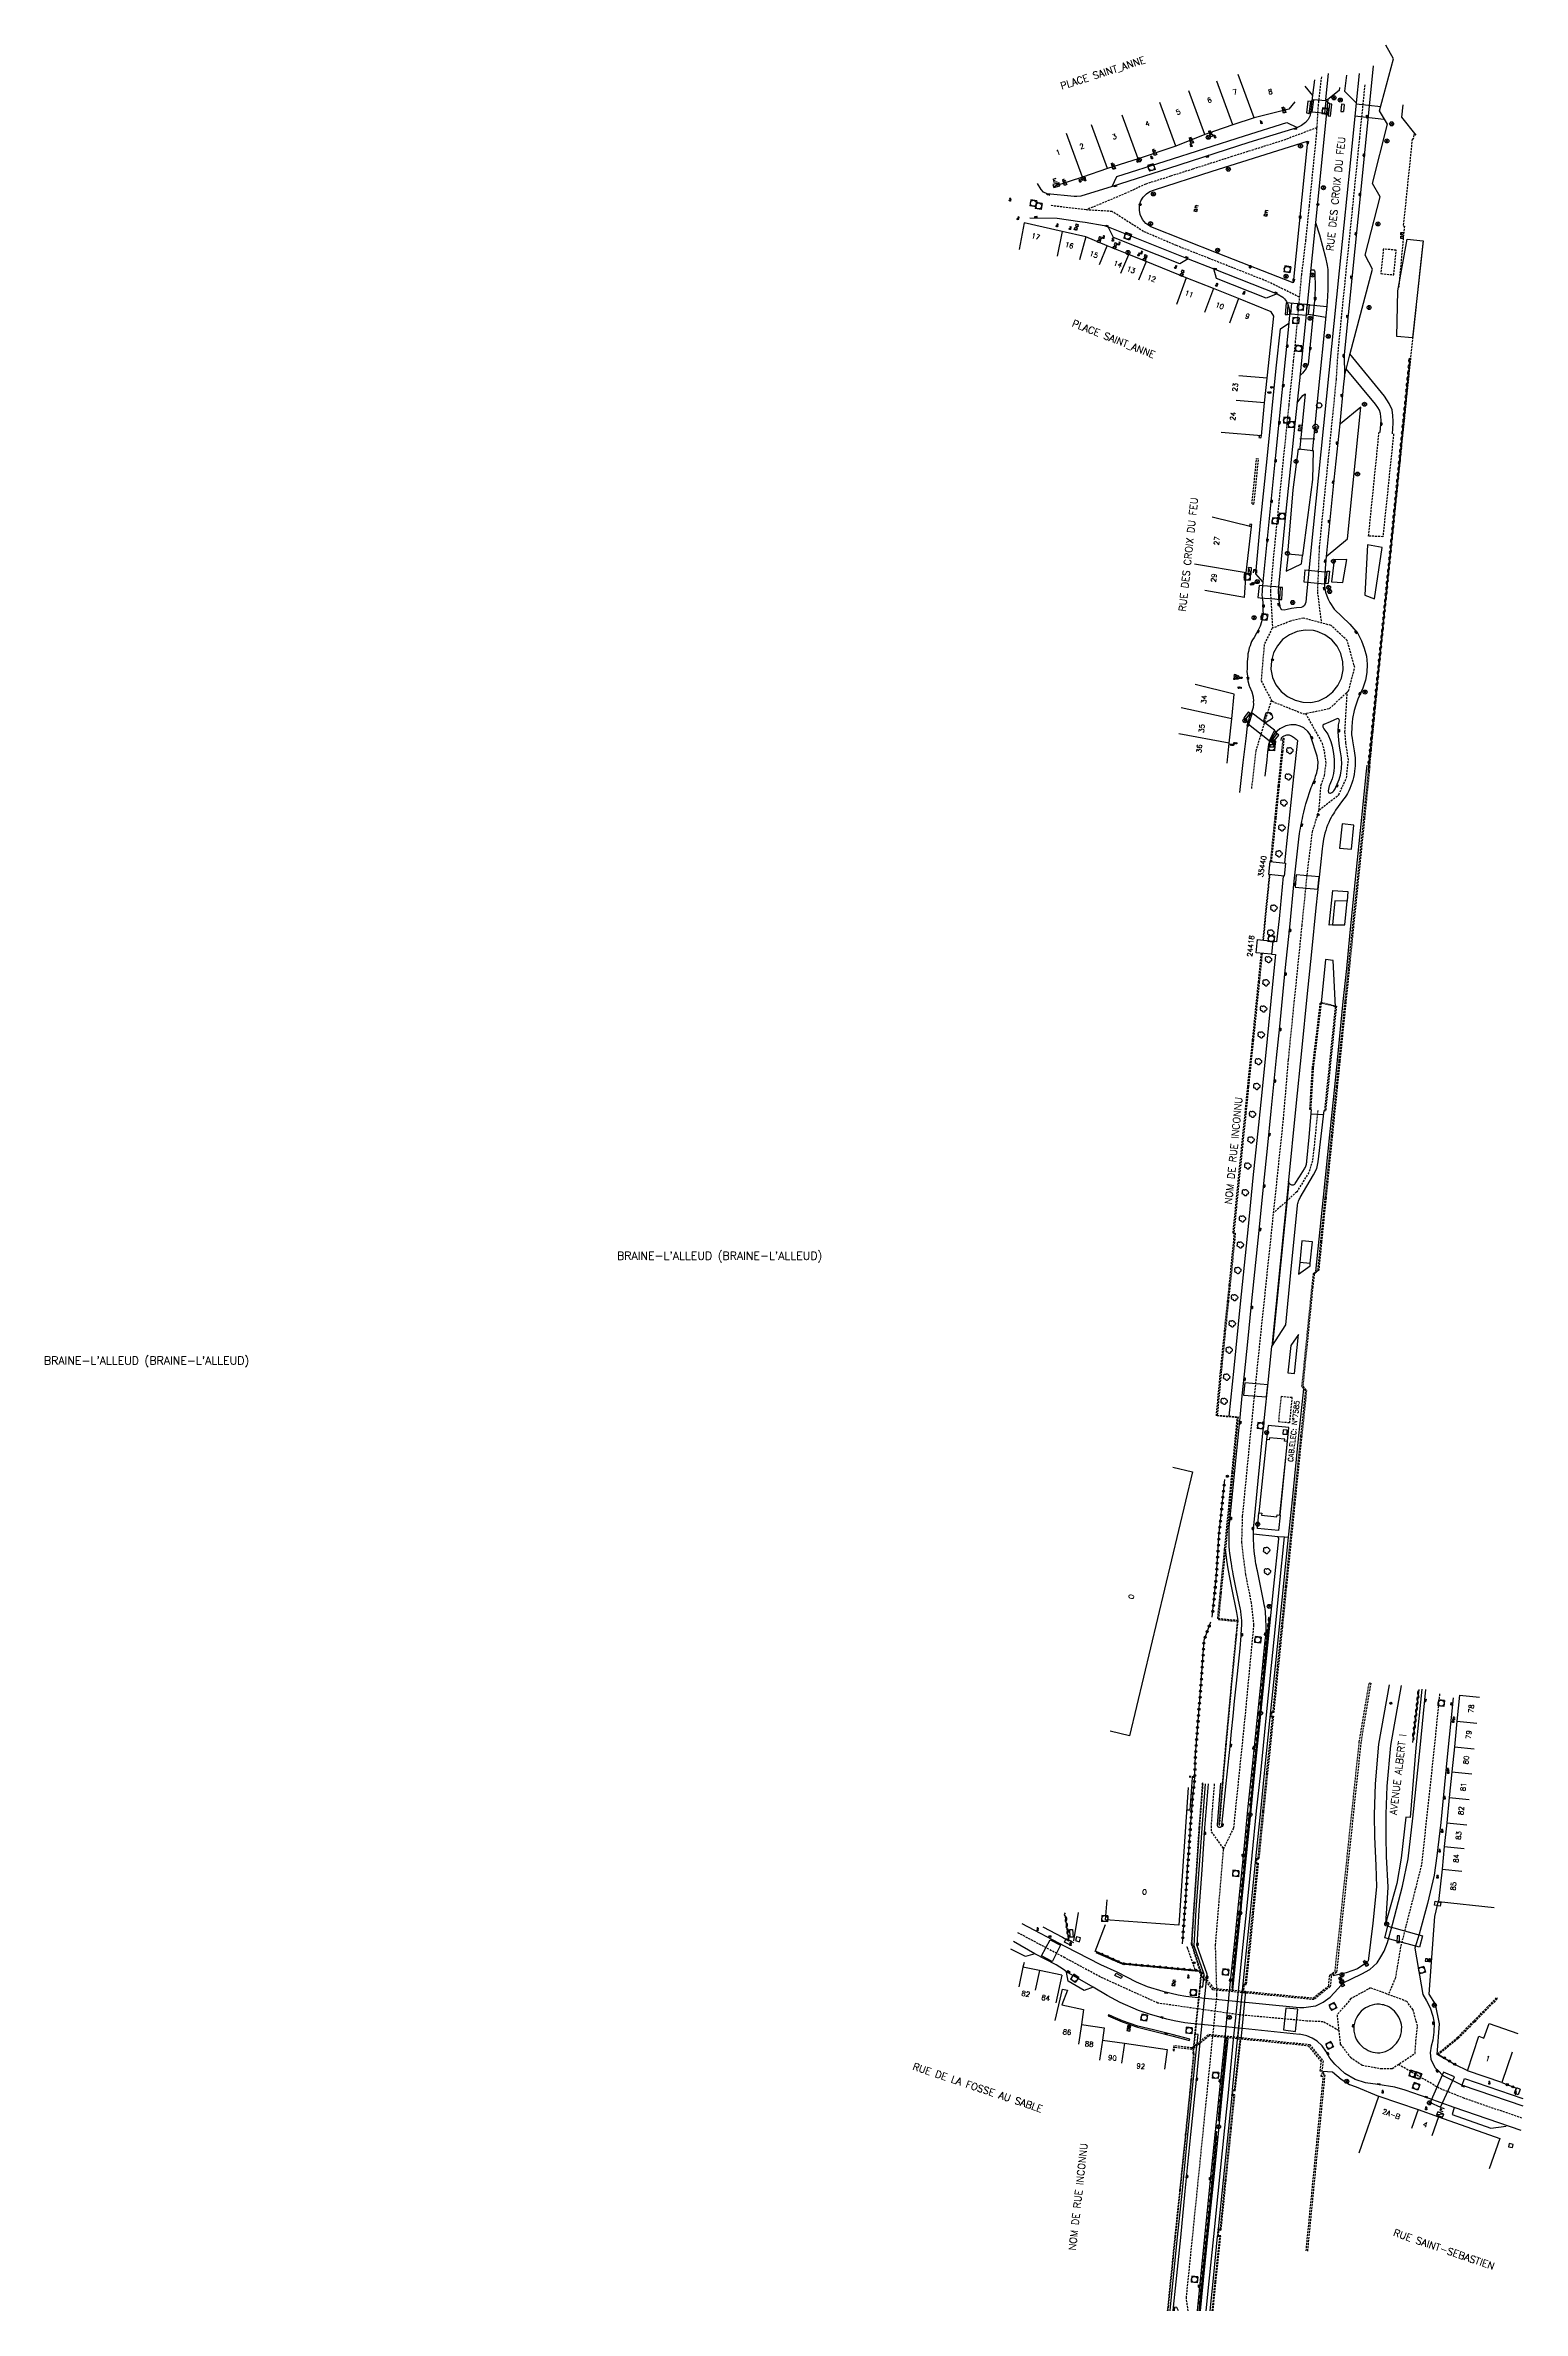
# Model space of a CAD drawing. Header units: millimetres. Extents: x 150035 to 151001, y 152000 to 153000.
# Drawn here: x 150132 to 150500, y 152000 to 152563 of the extents above; entities that cross this region are included whole.
import ezdxf
from ezdxf.enums import TextEntityAlignment as Align

# ---------------------------------------------------------------- set-up
doc = ezdxf.new("R2010")
doc.units = ezdxf.units.MM
doc.linetypes.add('DASHED', pattern=[0.75, 0.5, -0.25])
doc.layers.get('0').update_dxf_attribs({"linetype": 'CONTINUOUS'})
for name, color, linetype in [('W0001', 6, 'DASHED'), ('W0003', 5, 'CONTINUOUS'), ('W0006', 2, 'CONTINUOUS'), ('W0008', 7, 'CONTINUOUS'), ('W0014', 7, 'CONTINUOUS'), ('W0015', 2, 'CONTINUOUS'), ('W0017', 7, 'CONTINUOUS'), ('W0020', 2, 'CONTINUOUS'), ('W0051', 7, 'CONTINUOUS'), ('W0100', 7, 'CONTINUOUS'), ('W0103', 1, 'CONTINUOUS'), ('W0112', 1, 'DASHED'), ('W0113', 2, 'DASHED'), ('W0114', 2, 'DASHED'), ('W0117', 7, 'CONTINUOUS'), ('W0122', 7, 'DASHED'), ('W0300', 7, 'CONTINUOUS'), ('W0310', 3, 'CONTINUOUS'), ('W0322', 7, 'CONTINUOUS'), ('W0323', 7, 'CONTINUOUS'), ('W0400', 7, 'CONTINUOUS'), ('W0402', 7, 'CONTINUOUS'), ('W0410', 7, 'CONTINUOUS'), ('W0411', 7, 'CONTINUOUS'), ('W0412', 7, 'CONTINUOUS'), ('W0420', 7, 'CONTINUOUS'), ('W0421', 7, 'CONTINUOUS'), ('W0425', 7, 'CONTINUOUS'), ('W0430', 7, 'CONTINUOUS'), ('W0438', 7, 'CONTINUOUS'), ('W0439', 7, 'CONTINUOUS'), ('W0469', 7, 'CONTINUOUS'), ('W0474', 7, 'CONTINUOUS'), ('W0475', 7, 'CONTINUOUS'), ('W0856', 7, 'CONTINUOUS'), ('W0980', 7, 'CONTINUOUS'), ('W0989', 7, 'CONTINUOUS'), ('W0991', 7, 'CONTINUOUS'), ('W1102', 7, 'CONTINUOUS'), ('W1471', 7, 'CONTINUOUS')]:
    doc.layers.add(name, color=color, linetype=linetype)
doc.styles.get("Standard").update_dxf_attribs({"font": 'romans.shx', "width": 0.85})

# ---------------------------------------------------------------- blocks, each defined once
blk = doc.blocks.new('T856')
for p, q in [((-0.125, 0), (0.125, 0)), ((0, 0.125), (0, -0.125))]:
    blk.add_line(p, q)
blk.add_ellipse((0, 0), major_axis=(-0.177, 0.177), ratio=1, start_param=3.9269908, end_param=10.2101761)
blk = doc.blocks.new('t322o')
at = {"color": 0, "linetype": 'Continuous'}
for radius in [0.25, 0.15]:
    blk.add_circle((0, 0), radius, dxfattribs=at)
blk = doc.blocks.new('T400')
for p, q in [((-0.15, 0.3), (0.15, 0.3)), ((-0.15, -0.25), (-0.15, 0.3)), ((-0.15, 0.15), (0.15, 0.15)), ((-0.15, 0), (0.15, 0)), ((0.15, 0.3), (0.15, -0.25)), ((-0.15, -0.15), (0.15, -0.15)), ((-0.15, -0.25), (-0.15, -0.3)), ((-0.15, -0.3), (0.15, -0.3)), ((0.15, -0.3), (0.15, -0.25))]:
    blk.add_line(p, q)
blk = doc.blocks.new('T420')
for p, q in [((0.75, 0.75), (-0.75, 0.75)), ((-0.75, 0.75), (-0.75, -0.75)), ((0.75, 0.75), (0.75, -0.75)), ((0.75, -0.75), (-0.75, -0.75))]:
    blk.add_line(p, q)
blk.add_ellipse((0, 0), major_axis=(-0.53, 0.53), ratio=1, start_param=3.926991, end_param=10.210176)
blk = doc.blocks.new('T469')
at = {"color": 0, "linetype": 'Continuous', "flags": 128}
for points in [[(-0.35, 0.35), (0.35, -0.35)], [(-0.35, -0.35), (0.35, 0.35)]]:
    blk.add_lwpolyline(points, dxfattribs=at)
at = {"color": 0, "linetype": 'Continuous'}
blk.add_circle((0, 0), 0.5, dxfattribs=at)
blk = doc.blocks.new('T300')
for p, q in [((-0.8, 0.51), (-0.86, 0.34)), ((-0.86, 0.34), (-0.86, 0.17)), ((-0.86, 0.17), (-0.74, 0.06)), ((-0.69, 0.63), (-0.8, 0.51)), ((-0.8, -0.06), (-0.74, 0.06)), ((-0.74, 0.06), (-0.69, 0.11)), ((-0.57, 0.69), (-0.69, 0.63)), ((-0.46, 0.69), (-0.57, 0.69)), ((-0.29, 0.63), (-0.46, 0.69)), ((-0.29, 0.63), (-0.17, 0.74)), ((-0.23, 0.57), (-0.29, 0.63)), ((-0.17, 0.74), (-0.06, 0.8)), ((-0.06, 0.8), (0.06, 0.8)), ((0.06, 0.8), (0.23, 0.74)), ((0.23, 0.74), (0.34, 0.63)), ((0.34, 0.63), (0.4, 0.51)), ((0.46, 0.46), (0.34, 0.46)), ((0.4, 0.51), (0.4, 0.46)), ((0.57, 0.4), (0.46, 0.46)), ((0.57, 0.4), (0.69, 0.29)), ((0.69, 0.29), (0.74, 0.17)), ((0.74, 0.06), (0.69, -0.17)), ((0.74, 0.17), (0.74, 0.06)), ((-0.8, -0.17), (-0.8, -0.06)), ((-0.8, -0.23), (-0.8, -0.17)), ((-0.74, -0.34), (-0.8, -0.23)), ((-0.69, -0.4), (-0.74, -0.34)), ((-0.51, -0.46), (-0.69, -0.4)), ((-0.4, -0.46), (-0.51, -0.46)), ((-0.4, -0.46), (-0.34, -0.46)), ((-0.34, -0.46), (-0.34, -0.4)), ((-0.34, -0.51), (-0.34, -0.46)), ((-0.29, -0.63), (-0.34, -0.51)), ((-0.17, -0.74), (-0.29, -0.63)), ((-0.06, -0.8), (-0.17, -0.74)), ((0.06, -0.8), (-0.06, -0.8)), ((0.17, -0.74), (0.06, -0.8)), ((0.23, -0.69), (0.17, -0.74)), ((0.29, -0.46), (0.23, -0.46)), ((0.29, -0.63), (0.23, -0.69)), ((0.46, -0.4), (0.29, -0.46)), ((0.34, -0.51), (0.29, -0.63)), ((0.34, -0.51), (0.34, -0.46)), ((0.57, -0.34), (0.46, -0.4)), ((0.63, -0.29), (0.57, -0.34)), ((0.69, -0.17), (0.63, -0.29))]:
    blk.add_line(p, q)
blk = doc.blocks.new('t310o')
at = {"color": 0, "linetype": 'Continuous'}
for centre, start, end in [((-0.5, 0.38), 216.8699, 323.1304), ((0.5, -0.37), 36.8699, 143.1303)]:
    blk.add_arc(centre, 0.625, start, end, dxfattribs=at)
blk = doc.blocks.new('T410')
for p, q in [((-0.3, 1.2), (0.3, 1.2)), ((-0.3, 0.6), (-0.3, 1.2)), ((0, 0.9), (-0.3, 0.9)), ((0.3, 0.6), (-0.3, 0.6)), ((-0.3, 0.3), (0.3, 0.3)), ((-0.3, -0.3), (-0.3, 0.3)), ((0.3, 0.3), (0.3, -0.3)), ((0.3, -0.3), (-0.3, -0.3))]:
    blk.add_line(p, q)
blk.add_ellipse((0, 0), major_axis=(-0.212, 0.212), ratio=1, start_param=3.926991, end_param=10.210176)
blk = doc.blocks.new('T425')
for p, q in [((-0.15, 0.6), (0.15, 0.6)), ((-0.15, 0.6), (-0.15, 0.3)), ((-0.15, 0.3), (0.15, 0.3)), ((-0.15, 0.15), (0.15, 0.15)), ((-0.15, -0.15), (-0.15, 0.15)), ((0, 0.45), (0.15, 0.45)), ((0.15, 0.45), (0.15, 0.3)), ((0.15, 0.15), (0.15, -0.15)), ((0.15, -0.15), (-0.15, -0.15))]:
    blk.add_line(p, q)
blk.add_ellipse((0, 0), major_axis=(-0.106, 0.106), ratio=1, start_param=3.926991, end_param=10.210176)
blk = doc.blocks.new('T412')
for p, q in [((-0.3, 1.2), (0.3, 1.2)), ((-0.3, 1.2), (-0.3, 0.6)), ((-0.3, 0.6), (0.3, 0.6)), ((-0.3, 0.3), (0.3, 0.3)), ((-0.3, -0.3), (-0.3, 0.3)), ((0, 0.9), (0.3, 0.9)), ((0.3, 0.9), (0.3, 0.6)), ((0.3, 0.3), (0.3, -0.3)), ((0.3, -0.3), (-0.3, -0.3))]:
    blk.add_line(p, q)
blk.add_ellipse((0, 0), major_axis=(0.212, 0.212), ratio=1, start_param=5.497787, end_param=11.780972)
blk = doc.blocks.new('T474')
blk.add_ellipse((0, 0), major_axis=(-0.47, 0.47), ratio=1, start_param=3.926991, end_param=10.210176)
blk = doc.blocks.new('T430')
at = {"flags": 128}
for points in [[(0.8, 0.8), (-0.8, 0.8)], [(-0.8, 0.8), (-0.8, 0)], [(0.8, 0.8), (-0.8, 0)], [(-0.8, 0), (0.8, 0)], [(-0.4, 2.1), (0.4, 2.1)], [(-0.4, 2.1), (-0.4, 1.3)], [(-0.4, 1.7), (0, 1.7)], [(-0.4, 1.3), (0.4, 1.3)], [(0.8, 0), (0.8, 0.8)]]:
    blk.add_lwpolyline(points, dxfattribs=at)
blk = doc.blocks.new('T438')
for p, q in [((-0.4, 0.2), (0.4, 0.2)), ((-0.4, -0.2), (-0.4, 0.2)), ((0.15, 1.1), (-0.3, 1.1)), ((-0.3, 1.1), (-0.3, 0.5)), ((-0.3, 0.5), (0.15, 0.5)), ((0.3, 0.65), (0.3, 0.95)), ((0.4, 0.2), (0.4, -0.2))]:
    blk.add_line(p, q)
at = {"flags": 128}
for points in [[(-0.4, -0.2), (0.4, 0.2)], [(0.4, -0.2), (-0.4, -0.2)]]:
    blk.add_lwpolyline(points, dxfattribs=at)
for centre, major_axis, start_param, end_param in [((0.15, 0.95), (0.106, -0.106), 0.785398, 2.356194), ((0.15, 0.65), (0.106, 0.106), 3.926991, 5.497787)]:
    blk.add_ellipse(centre, major_axis=major_axis, ratio=1, start_param=start_param, end_param=end_param)
blk = doc.blocks.new('T1471')
at = {"color": 0, "linetype": 'Continuous', "flags": 128}
blk.add_lwpolyline([(-0.75, -0.5), (-0.75, 0.5), (0.75, 0.5), (0.75, -0.5), (-0.75, -0.5)], dxfattribs=at)
blk = doc.blocks.new('t323o')
at = {"color": 0, "linetype": 'Continuous'}
for radius in [0.25, 0.15]:
    blk.add_circle((0, 0), radius, dxfattribs=at)

msp = doc.modelspace()

# ---------------------------------------------------------------- linework, layer by layer
at = {"layer": 'W0001'}
for points in [[(150449.9, 152555.45), (150449.11, 152548.56), (150448.64, 152541.04), (150447.65, 152531.27), (150446.85, 152523.3), (150445.98, 152514.83), (150444.94, 152506.27), (150444.27, 152498.84), (150443.43, 152489.79), (150442.91, 152484.75), (150441.78, 152473.74), (150440.72, 152463.35), (150439.41, 152450.48), (150437.99, 152436.29), (150437.22, 152427.56), (150437.76, 152418.34)], [(150460.71, 152553.42), (150459.37, 152540.2), (150457.61, 152522.82), (150456.08, 152507.86), (150454.85, 152495.65), (150453.97, 152486.63), (150453.57, 152480.16), (150452.74, 152471.81), (150451.53, 152459.96), (150450.33, 152448.04), (150449.37, 152438.45), (150448.92, 152427.34), (150449.88, 152419.66)], [(150448.75, 152542.78), (150440.32, 152539.6), (150433.72, 152537.53), (150427.67, 152535.61), (150417.88, 152532.48), (150412.37, 152530.72), (150406.2, 152528.76), (150401.33, 152526.5), (150391.4, 152522.35), (150382.46, 152523.44)], [(150444.43, 152500.66), (150436.31, 152504.63), (150427.96, 152507.92), (150421.97, 152510.29), (150413.87, 152513.48), (150405.66, 152516.98), (150397.83, 152521.96), (150391.4, 152522.35)], [(150432.59, 152378.47), (150433.65, 152387.8), (150437.49, 152400.37)], [(150456.01, 152389.84), (150455.78, 152392.54), (150456.34, 152402.43)], [(150445.97, 152397.14), (150450.08, 152389.77), (150450.72, 152387.38)], [(150416.75, 152000), (150416.33, 152003.18), (150417.78, 152017.44), (150421.19, 152051.21), (150423.94, 152078.59), (150423.57, 152090.99), (150425.59, 152114.83), (150428.13, 152120.07), (150430.96, 152147.59), (150433.13, 152170.57), (150432.54, 152175.95), (150431.09, 152183.07), (150430.12, 152191.03), (150430.32, 152197.58), (150432, 152214.8), (150434.58, 152240.17), (150440.48, 152296.29), (150441.73, 152311.07), (150443.18, 152325.39), (150445.11, 152344.41), (150446.38, 152357), (150447.68, 152367.64), (150449.34, 152373.14), (150454.24, 152376.94), (150456.15, 152381.09), (150456.62, 152385.63), (150456.01, 152389.84), (150456.01, 152389.84)], [(150449.34, 152373.14), (150449.83, 152379.36), (150450.69, 152381.72), (150451.1, 152384.77), (150450.72, 152387.38)], [(150449, 152298.38), (150448.03, 152288.87), (150447.71, 152285.88), (150446.77, 152283.02), (150443.78, 152278.17), (150438.11, 152273.07)], [(150479.31, 152153.38), (150477.81, 152138.36), (150474.79, 152110.75), (150469.62, 152090.47), (150468.33, 152082.76), (150466.58, 152078.62)], [(150428.13, 152120.07), (150430.96, 152147.59)], [(150423.26, 152131.01), (150422.73, 152124.36)], [(150422.73, 152124.36), (150422.46, 152120.56)], [(150422.46, 152120.56), (150422.52, 152119.08)], [(150422.52, 152119.08), (150425.58, 152114.78)], [(150425.59, 152114.83), (150428.13, 152120.07)], [(150454.23, 152069.65), (150450.39, 152071.84), (150446.3, 152072.03), (150429.5, 152073.56), (150409.26, 152076.47), (150394.89, 152082.99), (150386.12, 152087.74), (150374.33, 152094)], [(150499.82, 152047.87), (150485.49, 152052.79), (150479.24, 152055.31), (150474.1, 152058.33), (150469.04, 152061.21)]]:
    msp.add_lwpolyline(points, dxfattribs=at)
for points in [[(150435.68, 152414.27), (150434.91, 152405.26), (150437.59, 152400.18), (150445.49, 152397.04), (150451.93, 152398.39), (150456.68, 152402.74), (150458.2, 152408.55), (150456.36, 152415.26), (150452.32, 152419.01), (150445.43, 152420.84), (150442.2, 152420.09), (150437.68, 152418.31)], [(150457.27, 152077.61), (150453.8, 152073.51), (150454.61, 152066.24), (150457.15, 152063.02), (150460.05, 152061.06), (150464.77, 152060.19), (150467.5, 152060.2), (150473.23, 152063.97), (150473.43, 152067.11), (150473.84, 152070.75), (150472.72, 152074.79), (150471.16, 152076.9), (150462.17, 152080.27)]]:
    msp.add_lwpolyline(points, close=True, dxfattribs=at)
at = {"layer": 'W0003'}
msp.add_lwpolyline([(150437.56, 152239.76), (150437.8, 152240.13), (150441.88, 152280.42), (150441.86, 152280.45), (150441.82, 152280.52), (150441.76, 152280.67), (150441.72, 152280.83), (150437.56, 152239.76)], dxfattribs=at)
msp.add_lwpolyline([(150396.86, 152073.32), (150400.35, 152071.81), (150404.18, 152070.48), (150408.11, 152069.51), (150412.67, 152068.38), (150417.14, 152067.19), (150417.21, 152067.48), (150412.75, 152068.67), (150408.18, 152069.8), (150404.26, 152070.77), (150400.46, 152072.09), (150396.97, 152073.59)], close=True, dxfattribs=at)
at = {"layer": 'W0006'}
for points in [[(150455.64, 152481.04), (150457.04, 152486.63), (150462.62, 152507.62), (150460.77, 152511.12), (150464.54, 152525.61), (150462.63, 152528.95), (150466.35, 152543.65), (150464.4, 152547.02), (150467.86, 152559.88), (150465.98, 152563.27)], [(150447.76, 152550.8), (150445.84, 152553.14)], [(150454.45, 152552.77), (150454.35, 152552.04), (150451.55, 152549.79)], [(150456.12, 152555.82), (150455.69, 152551.84), (150458.6, 152548.96)], [(150397.85, 152528.2), (150399.04, 152530.64), (150411.08, 152534.47), (150430.78, 152540.74), (150441.35, 152544.1), (150443.9, 152542.8)], [(150416.8, 152510.19), (150414.71, 152508.91), (150398.16, 152515.45), (150396.86, 152518.11)], [(150448.48, 152519.21), (150449.48, 152516.13), (150450.95, 152510.52), (150451.35, 152508.52), (150451.48, 152507.53), (150451.51, 152502.47), (150451.38, 152499.48), (150451.2, 152497.56), (150448.95, 152475.54), (150447.68, 152462.87), (150447.64, 152462.37)], [(150438.9, 152501.47), (150436.18, 152500.38), (150423.79, 152505.31), (150423.19, 152507.68)], [(150447.19, 152507), (150447.39, 152507.33), (150447.64, 152507.44), (150448, 152507.42), (150448.2, 152507.21), (150448.31, 152506.93), (150448.36, 152502.79), (150448.22, 152499.84), (150446.6, 152483.9), (150446.11, 152482.9), (150445.24, 152481.74), (150444.54, 152481.08)], [(150435.37, 152429.86), (150433.59, 152431.88), (150434.79, 152444.59), (150436.4, 152460.43), (150438.69, 152482.99), (150439.75, 152492.75), (150441.85, 152494.19)], [(150467.62, 152466.7), (150467.78, 152469.32), (150467.81, 152469.71), (150467.69, 152471.26), (150467.5, 152472.67), (150466.81, 152474.18), (150465.65, 152476.02), (150457.01, 152486.54)], [(150464.5, 152467.04), (150464.8, 152470.04), (150464.64, 152471.76), (150464.33, 152472.59), (150463.98, 152473.25), (150463.36, 152474.05), (150456.11, 152482.87)], [(150443.87, 152474.37), (150444.63, 152475.36), (150445.27, 152476.16), (150445.85, 152476.61), (150444.54, 152463.15), (150444.49, 152462.65)], [(150451.1, 152436.21), (150456.43, 152440.58), (150459.7, 152473.27), (150454.65, 152469.17), (150454.46, 152469.18)], [(150378.63, 152088.77), (150376.26, 152088.06), (150372.67, 152089.92)], [(150393.12, 152080.48), (150390.92, 152079.6), (150386.89, 152081.95), (150386.49, 152084.19)], [(150484.9, 152056.11), (150485.52, 152057.72), (150500, 152052.77)], [(150482.97, 152050.54), (150482.42, 152048.75), (150492.06, 152045.36), (150495.86, 152045.9)]]:
    msp.add_lwpolyline(points, dxfattribs=at)
at = {"layer": 'W0008'}
for points in [[(150462.83, 152558.2), (150459.67, 152526.61), (150457.59, 152506.09), (150455.61, 152486.39), (150455.64, 152481.04), (150455.41, 152479.08), (150454.46, 152469.18), (150453.04, 152455.26), (150452.04, 152445.3), (150451.1, 152436.21), (150450.89, 152433.27), (150450.67, 152429.55), (150450.7, 152428.5), (150450.97, 152427.29), (150451.52, 152425.74), (150451.98, 152424.77), (150453.12, 152423.05), (150457.01, 152419.35), (150458.94, 152417.04), (150459.92, 152415.23), (150460.58, 152413.37), (150461.11, 152411.39), (150461.32, 152409.39), (150461.22, 152407.36), (150460.89, 152405.4), (150460.2, 152403.39), (150459.02, 152400.7), (150458.37, 152398.92), (150458.05, 152397.87), (150457.63, 152395.88), (150457.46, 152393.9), (150457.44, 152391.81), (150457.55, 152391), (150457.62, 152390.35)], [(150448.18, 152554.65), (150447.74, 152550.86), (150447.2, 152546.55), (150447.08, 152545.78), (150446.6, 152544.86), (150445.95, 152544.07), (150444.93, 152543.31), (150443.93, 152542.8), (150443.9, 152542.8), (150443.8, 152542.77), (150431.9, 152539.07), (150411.85, 152532.63), (150397.85, 152528.2), (150390.04, 152525.78), (150389.08, 152525.69), (150388.4, 152525.67), (150381.65, 152526.31), (150380.78, 152526.79), (150380.21, 152527.41), (150379.3, 152528.91)], [(150451.62, 152556.25), (150450.92, 152549.83), (150451.55, 152549.79), (150448.48, 152519.21), (150447.19, 152507), (150446.37, 152498.8), (150444.43, 152479.96), (150443.33, 152469.17), (150441.1, 152447.4), (150439.3, 152429.52), (150439.13, 152427.7), (150439.21, 152425.88), (150439.39, 152424.64), (150439.59, 152423.86)], [(150459.35, 152556.27), (150458.6, 152548.96), (150456.99, 152533.16), (150455.49, 152518.58), (150454.32, 152507.2), (150447.21, 152436.86), (150446.18, 152426.73), (150446.01, 152424.79), (150445.68, 152423.95), (150445.31, 152423.63), (150444.86, 152423.46), (150443.76, 152423.37), (150442.5, 152423.27), (150441.36, 152422.97), (150440.68, 152422.79), (150440.08, 152422.93), (150439.79, 152423.26), (150439.7, 152423.4), (150439.6, 152423.86)], [(150377.41, 152520.36), (150384.21, 152520.31), (150389.85, 152519.44), (150391.15, 152519.28), (150395.9, 152518.45), (150396.86, 152518.11), (150416.8, 152510.19), (150423.19, 152507.68), (150438.9, 152501.47), (150440.28, 152500.64), (150440.75, 152500.2), (150441.21, 152499.59), (150441.67, 152498.77), (150442.01, 152497.34), (150442.01, 152496.24), (150441.85, 152494.19), (150438.43, 152460.57), (150436.42, 152440.66), (150435.37, 152429.86), (150435.36, 152429.78), (150435.25, 152428.87), (150435.2, 152427.93), (150435.17, 152427.38), (150435.08, 152426.71), (150435.22, 152425.9), (150435.38, 152424.84), (150435.33, 152424.37), (150435.36, 152423.85), (150435.37, 152422.75), (150435.39, 152421.83), (150435.27, 152420.98), (150435.02, 152419.9), (150434.7, 152418.85), (150434.18, 152417.87), (150433.74, 152417.13), (150433.16, 152416.04), (150432.77, 152415.47), (150432.55, 152415.02), (150432.36, 152414.52), (150432.16, 152413.93), (150431.96, 152413.42), (150431.76, 152412.58), (150431.62, 152411.97), (150431.59, 152411.29), (150431.46, 152410.07), (150431.41, 152408.62), (150431.43, 152408.24), (150431.4, 152407.55), (150431.49, 152406.41), (150431.6, 152405.48), (150431.59, 152405.24), (150431.98, 152404.05), (150432.04, 152403.83), (150432.63, 152402.53), (150432.95, 152401.27), (150432.97, 152401.12), (150433, 152400.29), (150432.97, 152400.04), (150433, 152399.5), (150432.9, 152398.64), (150432.61, 152397.65), (150431.95, 152396.18), (150431.85, 152395.78), (150431.69, 152395.09), (150431.44, 152393.95), (150431.11, 152390.95), (150430.4, 152384.95), (150430.05, 152381.95), (150429.7, 152378.95), (150429.53, 152377.45)], [(150449.04, 152385.53), (150448.89, 152386.5), (150447.29, 152391.36), (150447.08, 152391.89), (150446.55, 152392.67), (150445.55, 152393.54), (150444.64, 152393.96), (150443.52, 152394.28), (150442.34, 152394.34), (150441.09, 152394.07), (150439.55, 152393.33), (150438.34, 152392.24), (150437.44, 152390.82), (150436.75, 152389.39), (150436.5, 152387.56), (150436.31, 152385.63), (150435.87, 152381.52)], [(150457.62, 152390.35), (150457.62, 152390.35), (150457.62, 152390.35), (150457.62, 152390.35), (150457.88, 152388.87), (150457.97, 152388.36), (150458.05, 152387.84), (150458.14, 152387.28), (150458.22, 152386.71), (150458.28, 152386.13), (150458.32, 152385.56), (150458.34, 152384.86), (150458.32, 152384.15), (150458.27, 152383.45), (150458.18, 152382.76), (150458.06, 152382), (150457.9, 152381.26), (150457.71, 152380.52), (150457.48, 152379.79), (150457.25, 152379.15), (150456.99, 152378.51), (150456.71, 152377.89), (150456.39, 152377.28), (150456.12, 152376.81), (150455.83, 152376.36), (150455.52, 152375.91), (150455.19, 152375.48), (150453.46, 152373.07), (150453.17, 152372.64), (150452.89, 152372.2), (150452.62, 152371.75), (150452.36, 152371.3), (150452.04, 152370.67), (150451.74, 152370.04), (150451.47, 152369.39), (150451.22, 152368.73), (150451, 152368.04), (150450.8, 152367.34), (150450.62, 152366.63), (150450.47, 152365.92), (150450.35, 152365.33), (150450.25, 152364.73), (150450.16, 152364.13), (150450.09, 152363.52), (150449.73, 152359.54), (150449.38, 152356.47), (150448.57, 152348.83), (150447.46, 152337.9), (150446.32, 152326.71), (150445.04, 152314.08), (150443.47, 152298.67), (150441.71, 152281.1), (150441.71, 152280.99), (150441.71, 152280.88), (150441.73, 152280.77), (150441.76, 152280.67), (150441.82, 152280.52), (150441.91, 152280.38), (150442.01, 152280.25), (150442.13, 152280.14), (150442.28, 152280.04), (150442.45, 152279.96), (150442.62, 152279.92), (150442.81, 152279.91), (150442.98, 152279.94), (150443.14, 152280.01), (150443.29, 152280.1), (150443.42, 152280.23), (150444.5, 152281.94), (150445.7, 152283.88), (150445.82, 152284.1), (150445.93, 152284.33), (150446.02, 152284.56), (150446.1, 152284.79), (150446.18, 152285.04), (150446.24, 152285.29), (150446.29, 152285.55), (150446.32, 152285.8), (150446.84, 152291.78), (150447.45, 152298.68)], [(150424.8, 152131.13), (150423.96, 152120.82), (150423.97, 152120.71), (150423.99, 152120.61), (150424.04, 152120.51), (150424.1, 152120.42), (150424.17, 152120.37), (150424.24, 152120.32), (150424.32, 152120.28), (150424.4, 152120.26), (150424.47, 152120.25), (150424.54, 152120.24), (150424.61, 152120.24), (150424.68, 152120.25), (150424.75, 152120.25), (150424.83, 152120.26), (150424.9, 152120.28), (150424.98, 152120.31), (150425.03, 152120.39), (150425.07, 152120.47), (150425.11, 152120.55), (150425.13, 152120.64), (150426.26, 152131.12), (150426.49, 152133.42), (150426.73, 152135.71), (150426.97, 152138.01), (150427.2, 152140.31), (150427.57, 152144.05), (150427.94, 152147.79), (150428.31, 152151.52), (150428.68, 152155.26), (150429.05, 152158.39), (150429.39, 152161.53), (150429.69, 152164.67), (150429.96, 152167.82), (150429.99, 152168.44), (150430.03, 152169.05), (150430.05, 152169.67), (150430.08, 152170.28), (150430.1, 152170.56), (150430.11, 152170.84), (150430.12, 152171.11), (150430.11, 152171.39), (150430.09, 152171.76), (150430.06, 152172.14), (150430.02, 152172.52), (150429.97, 152172.89), (150429.93, 152173.26), (150429.88, 152173.62), (150429.83, 152173.99), (150429.78, 152174.35), (150428.64, 152179.81), (150427.98, 152183.12), (150427.86, 152183.78), (150427.74, 152184.43), (150427.63, 152185.09), (150427.52, 152185.75), (150427.39, 152186.58), (150427.27, 152187.4), (150427.17, 152188.23), (150427.08, 152189.06), (150427, 152190.04), (150426.96, 152191.02), (150426.94, 152192), (150426.94, 152192.98), (150426.95, 152193.43), (150426.96, 152193.87), (150426.98, 152194.32), (150427.01, 152194.76), (150428.38, 152208.79), (150429.7, 152222.08), (150430.21, 152227.45), (150430.77, 152232.83), (150431.63, 152240.91), (150432.53, 152250.24), (150434.43, 152268.57), (150435.58, 152280.29), (150436.49, 152288.96), (150437.43, 152298.27), (150438.78, 152311.52), (150439.57, 152319.27), (150440.92, 152333.19), (150442.04, 152343.98), (150443.15, 152355.42), (150444.37, 152366.6), (150444.48, 152367.24), (150444.59, 152367.88), (150444.71, 152368.53), (150444.82, 152369.17), (150444.94, 152369.78), (150445.06, 152370.4), (150445.18, 152371.01), (150445.31, 152371.62), (150445.54, 152372.63), (150445.79, 152373.64), (150446.06, 152374.64), (150446.35, 152375.64), (150446.6, 152376.43), (150446.86, 152377.21), (150447.13, 152377.98), (150447.41, 152378.76), (150447.6, 152379.22), (150447.79, 152379.69), (150447.98, 152380.16), (150448.16, 152380.63), (150448.33, 152381.07), (150448.48, 152381.51), (150448.62, 152381.96), (150448.75, 152382.41), (150448.89, 152382.99), (150448.99, 152383.57), (150449.05, 152384.17), (150449.08, 152384.76), (150449.07, 152385.09), (150449.04, 152385.53)], [(150419.07, 152000), (150419.64, 152005.83), (150422.35, 152032.42), (150423.59, 152044.56), (150424.47, 152053.31), (150425.94, 152067.76), (150426.49, 152073.44), (150427.34, 152081.9), (150428.18, 152090.32), (150429.09, 152099.3), (150430.51, 152113.03), (150431.73, 152125.37), (150432.77, 152135.36), (150433.93, 152146.78), (150435.06, 152158.03), (150435.95, 152166.64), (150436.01, 152167.19), (150436.07, 152167.73), (150436.11, 152168.28), (150436.14, 152168.83), (150436.15, 152169.46), (150436.16, 152170.1), (150436.15, 152170.73), (150436.13, 152171.36), (150436.11, 152171.98), (150436.08, 152172.59), (150436.03, 152173.2), (150435.98, 152173.81), (150435.9, 152174.39), (150435.81, 152174.96), (150435.71, 152175.54), (150435.6, 152176.1), (150434.01, 152183.97), (150433.87, 152184.55), (150433.75, 152185.14), (150433.63, 152185.73), (150433.53, 152186.33), (150433.4, 152187.21), (150433.29, 152188.1), (150433.2, 152188.99), (150433.13, 152189.88), (150433.07, 152190.68), (150433.03, 152191.47), (150433, 152192.27), (150432.99, 152193.07), (150433, 152193.6), (150433.01, 152194.12), (150433.04, 152194.65), (150433.08, 152195.17), (150434.21, 152206.3), (150435.35, 152218.22), (150436.48, 152229.16), (150437.56, 152239.76), (150441.03, 152245.16), (150442.3, 152258.1), (150443.23, 152267.38), (150443.97, 152274.7), (150444.01, 152274.99), (150444.06, 152275.29), (150444.14, 152275.58), (150444.22, 152275.86), (150444.31, 152276.1), (150444.41, 152276.33), (150444.52, 152276.56), (150444.63, 152276.78), (150447.97, 152282.39), (150448.74, 152283.99), (150449.11, 152285.69), (150450.58, 152298.4)], [(150375.39, 152096.24), (150386.05, 152090.64), (150394.98, 152086.12), (150399.06, 152084.25), (150403.86, 152081.77), (150406.6, 152080.62), (150410.47, 152079.45), (150414.29, 152078.54), (150416.22, 152078.19), (150418.54, 152077.97), (150444.45, 152075.42), (150445.52, 152075.37), (150448.41, 152075.83), (150448.49, 152075.83), (150450.37, 152076.68), (150452.1, 152077.92), (150454.09, 152080.07), (150455.37, 152081.5), (150457.39, 152082.55), (150459.99, 152083.72), (150461.93, 152084.85), (150463.81, 152086.48), (150464.74, 152087.95), (150465.57, 152089.43), (150466.33, 152091.59), (150467.61, 152096.02), (150470.13, 152105.58), (150471.52, 152112.32), (150472.63, 152122.44), (150474.48, 152139.93), (150475.93, 152154.46)], [(150482.7, 152152.38), (150481.23, 152137.73), (150479.59, 152121.37), (150478.66, 152113.07), (150477.94, 152108.33), (150476.31, 152101.26), (150474.22, 152093.66), (150473.19, 152090.14), (150475.17, 152078.59), (150476.1, 152077.06), (150477, 152075.27), (150477.63, 152073.2), (150477.94, 152071.59), (150477.9, 152069.22), (150477.67, 152067.25), (150477.26, 152065.75), (150477, 152064.15), (150477.1, 152062.51), (150478.17, 152060.5), (150479.15, 152059.54), (150480, 152058.64), (150480.29, 152058.42), (150484.9, 152056.11), (150500, 152050.94)], [(150421.73, 152130.99), (150420.87, 152120.02), (150420.13, 152109.59), (150419.45, 152099.6), (150418.89, 152090.77), (150421.4, 152083.74), (150419.43, 152064.23), (150418.75, 152057.3), (150417.38, 152043.78), (150415.96, 152029.74), (150414.82, 152018.21), (150413.05, 152000.91), (150412.95, 152000)], [(150499.64, 152044.8), (150482.97, 152050.54), (150476.47, 152052.84), (150470.76, 152054.8), (150468.21, 152055.54), (150463.95, 152056.24), (150460.86, 152056.66), (150458.3, 152057.47), (150455.77, 152058.99), (150453.23, 152061.28), (150452.05, 152062.76), (150451.03, 152064.55), (150450.07, 152065.84), (150448.83, 152067.01), (150447.63, 152067.74), (150446.26, 152068.36), (150444.48, 152068.75), (150444.43, 152068.69), (150430.32, 152070.13), (150417.46, 152071.45), (150415.92, 152071.58), (150413.26, 152072.08), (150411.5, 152072.5), (150407.11, 152073.7), (150404.44, 152074.68), (150399.81, 152076.59), (150396.61, 152078.38), (150393.12, 152080.48), (150386.53, 152084.25), (150385.77, 152084.87), (150383.91, 152085.98), (150378.63, 152088.77), (150373.28, 152091.77)]]:
    msp.add_lwpolyline(points, dxfattribs=at)
msp.add_lwpolyline([(150422.75, 152531.95), (150446.45, 152539.46), (150442.86, 152504.22), (150424.24, 152511.52), (150407.46, 152518.14), (150406.22, 152518.98), (150405.38, 152519.97), (150404.82, 152521.18), (150404.62, 152522.29), (150404.67, 152523.5), (150405, 152524.59), (150405.55, 152525.54), (150406.42, 152526.38), (150407.27, 152526.9), (150408.38, 152527.37)], close=True, dxfattribs=at)
at = {"layer": 'W0014'}
for points in [[(150470.15, 152548.45), (150469.83, 152545.38), (150473.41, 152540.94)], [(150441.61, 152436.71), (150441.17, 152432.55), (150444.96, 152434.34), (150445.2, 152436.33)], [(150439.89, 152390.44), (150439.97, 152391.09), (150440.13, 152391.24), (150440.3, 152391.38), (150440.48, 152391.49), (150440.68, 152391.6), (150440.87, 152391.68), (150441.08, 152391.75), (150441.29, 152391.79), (150441.51, 152391.81), (150441.69, 152391.81), (150441.87, 152391.79), (150442.05, 152391.75), (150442.23, 152391.7), (150442.5, 152391.58), (150442.76, 152391.44), (150443.01, 152391.27), (150443.23, 152391.09), (150443.42, 152390.93), (150443.6, 152390.77), (150443.77, 152390.6), (150443.93, 152390.41), (150443, 152381.36), (150440.77, 152360.01)], [(150448.53, 152258.35), (150450.41, 152276.89), (150451.98, 152292.33), (150453.22, 152304.3), (150453.88, 152310.91), (150455.36, 152325.55), (150456.22, 152333.71), (150457.03, 152341.8), (150458.27, 152354.28), (150460.01, 152371.28), (150461.16, 152382.8), (150461.31, 152384.26)], [(150440.42, 152356.69), (150439.38, 152346.07), (150438.78, 152340.33), (150437.81, 152340.43)], [(150452.68, 152344.61), (150451.87, 152344.53), (150452.8, 152353.13), (150456.53, 152352.86), (150456.3, 152350.46)], [(150437.49, 152337.31), (150438.5, 152337.2), (150437.65, 152329.01), (150436.4, 152316.2), (150435.14, 152303.74), (150434.24, 152294.84), (150432.88, 152281.67), (150431.67, 152269.56), (150429.73, 152250.38), (150428.12, 152234.39), (150426.87, 152222.43)], [(150453.44, 152324.23), (150452.87, 152335.73), (150450.9, 152335.97), (150449.85, 152325.12)], [(150444.51, 152260.72), (150444.25, 152257.74), (150447.12, 152259.81), (150447.12, 152260.43)], [(150427.82, 152055.01), (150429.07, 152067.37), (150430.47, 152081.26), (150431.31, 152089.44), (150432.26, 152099.08), (150433.71, 152113.17), (150434.85, 152124.18), (150435.79, 152133.65), (150437.21, 152147.48), (150438.5, 152160.29), (150439.52, 152170.02), (150440.5, 152180.08), (150441.75, 152192.3), (150442.32, 152197.7), (150442.66, 152200.75), (150444.32, 152217.63), (150445.53, 152229.21)], [(150439.63, 152197.77), (150441.8, 152219.63), (150436.65, 152220.12), (150436.27, 152216.64)], [(150439.63, 152197.77), (150439.27, 152193.98), (150434.02, 152194.51), (150434.39, 152198.36)], [(150433.05, 152193.16), (150439.07, 152192.53), (150440.75, 152192.4), (150441.75, 152192.3)], [(150429.2, 152171.58), (150428.87, 152173.61), (150428.87, 152173.61), (150428.87, 152173.61), (150427.63, 152179.76), (150426.72, 152184.5), (150426.4, 152186.6), (150426.04, 152189.33)], [(150466.77, 152155.61), (150464.14, 152140.9), (150463.32, 152130.96), (150463.01, 152123.31), (150463.12, 152117.85), (150463.42, 152110.69), (150463.61, 152105.41), (150462.74, 152096.38), (150461.59, 152086.93)], [(150474.91, 152154.51), (150473.45, 152139.93), (150472.02, 152122.63)], [(150419.8, 152080.53), (150420.45, 152080.5), (150420.75, 152083.62), (150418.22, 152090.69), (150418.8, 152099.66), (150419.47, 152109.72), (150420.22, 152119.92), (150421.09, 152131.02)], [(150472.02, 152122.63), (150470.95, 152122.68), (150469.78, 152112.53), (150468.72, 152106.19), (150465.83, 152096.2)], [(150486.23, 152059.68), (150486.14, 152059.73), (150483.44, 152061.03), (150478.74, 152063.74), (150479.29, 152071.3), (150478.3, 152076.24), (150476.76, 152078.74), (150478.1, 152098.01), (150479.03, 152101.89)], [(150380.58, 152095.46), (150385.5, 152092.86), (150387.09, 152092)], [(150393.8, 152089.09), (150400.36, 152086.23), (150419.31, 152084.41)], [(150461.49, 152086.73), (150458.87, 152084.97), (150456.1, 152084.03), (150452.85, 152083.26)], [(150412.25, 152000), (150412.34, 152000.96), (150414.14, 152018.29), (150415.34, 152029.96), (150416.72, 152043.83), (150418.79, 152064.27), (150419.23, 152068.68), (150418.57, 152068.75)], [(150450.23, 152059.53), (150452.67, 152059.38), (150454.85, 152057.59), (150456.91, 152056.28), (150458.57, 152055.67), (150464.16, 152053.37)], [(150424.33, 152020.32), (150425.56, 152032.44), (150426.9, 152045.41), (150427.68, 152053.51)], [(150498.21, 152053.65), (150498.46, 152054.47), (150498.23, 152054.52), (150498.42, 152055.35)], [(150422.28, 152000), (150422.98, 152007.29), (150424.09, 152018.45)]]:
    msp.add_lwpolyline(points, dxfattribs=at)
msp.add_lwpolyline([(150441.55, 152233.16), (150443.23, 152233), (150444.21, 152242.69), (150442.27, 152239.99)], close=True, dxfattribs=at)
at = {"layer": 'W0015'}
for points in [[(150448.85, 152417.52), (150447.91, 152417.74), (150445.86, 152417.86), (150443.89, 152417.51), (150441.94, 152416.73), (150440.25, 152415.51), (150438.96, 152413.97), (150437.97, 152412.2), (150437.49, 152410.22), (150437.37, 152408.13), (150437.76, 152406.11), (150438.61, 152404.22), (150439.94, 152402.62), (150441.5, 152401.34), (150443.36, 152400.42), (150445.31, 152399.93), (150447.31, 152399.85), (150449.27, 152400.3), (150451.07, 152401.21), (150452.78, 152402.49), (150454, 152404.13), (150454.89, 152405.95), (150455.3, 152407.97), (150455.23, 152410.02), (150454.76, 152412.02), (150453.8, 152413.86), (150452.47, 152415.41), (150450.8, 152416.68)], [(150436.13, 152397.23), (150435.5, 152395.32), (150435.59, 152395.1), (150435.68, 152395), (150435.85, 152394.91), (150436.02, 152394.88), (150437.72, 152395.95), (150437.82, 152396.25), (150437.73, 152396.57), (150436.77, 152397.37), (150436.46, 152397.42)]]:
    msp.add_lwpolyline(points, close=True, dxfattribs=at)
for points in [[(150454.45, 152389), (150454.22, 152390.53), (150454.09, 152392.61), (150454.2, 152394.28), (150454.39, 152395.34), (150454.35, 152395.65), (150454.2, 152395.81), (150453.92, 152395.92), (150452.12, 152395.1), (150450.5, 152394.39), (150450.3, 152394.22), (150450.29, 152393.8), (150450.56, 152393.33), (150451.5, 152391.97), (150452.3, 152390.21), (150452.63, 152389.04), (150452.94, 152387.21)], [(150452.94, 152387.21), (150452.94, 152387.21), (150452.94, 152387.21), (150452.94, 152387.21), (150452.94, 152387.21), (150453.11, 152385.71), (150453.12, 152385.01), (150453.11, 152384.32), (150453.07, 152383.62), (150453, 152382.93), (150452.89, 152382.24), (150452.75, 152381.55), (150452.59, 152380.88), (150452.2, 152379.86), (150452.02, 152379.49), (150451.88, 152379.11), (150451.76, 152378.72), (150451.68, 152378.32), (150451.62, 152377.92), (150451.63, 152377.78), (150451.66, 152377.64), (150451.71, 152377.5), (150451.79, 152377.38), (150451.98, 152377.33), (150452.18, 152377.32), (150452.37, 152377.37), (150452.54, 152377.48), (150452.78, 152377.67), (150452.99, 152377.9), (150453.17, 152378.15), (150453.32, 152378.42), (150453.82, 152379.55), (150454.09, 152380.12), (150454.33, 152380.71), (150454.53, 152381.3), (150454.66, 152381.82), (150454.76, 152382.35), (150454.84, 152382.88), (150454.89, 152383.41), (150454.94, 152383.94), (150454.96, 152384.48), (150454.96, 152385.02), (150454.94, 152385.55), (150454.88, 152386.07), (150454.81, 152386.58), (150454.73, 152387.09), (150454.64, 152387.6), (150454.45, 152389), (150454.45, 152389), (150454.45, 152389), (150454.45, 152389)], [(150465.79, 152075.91), (150465.43, 152076.01), (150465.07, 152076.09), (150464.7, 152076.15), (150464.33, 152076.18), (150463.73, 152076.18), (150463.14, 152076.12), (150462.55, 152076), (150461.98, 152075.82), (150461.43, 152075.59), (150460.91, 152075.3), (150460.34, 152074.92), (150459.82, 152074.47), (150459.36, 152073.97), (150458.95, 152073.41), (150458.61, 152072.82), (150458.33, 152072.19), (150458.13, 152071.53), (150458.01, 152070.85), (150457.97, 152070.17), (150458, 152069.48), (150458.12, 152068.8), (150458.31, 152068.14), (150458.6, 152067.49), (150458.96, 152066.89), (150459.39, 152066.33), (150459.88, 152065.82), (150460.42, 152065.37), (150461.02, 152064.99), (150461.55, 152064.71), (150462.11, 152064.48), (150462.68, 152064.3), (150463.27, 152064.19), (150463.87, 152064.14), (150464.48, 152064.15), (150465.18, 152064.27), (150465.87, 152064.48), (150466.53, 152064.77), (150467.14, 152065.14), (150467.71, 152065.58), (150468.22, 152066.08), (150468.62, 152066.54), (150468.97, 152067.04), (150469.26, 152067.57), (150469.51, 152068.13), (150469.69, 152068.7), (150469.82, 152069.3), (150469.88, 152069.9), (150469.89, 152070.51), (150469.81, 152071.15), (150469.67, 152071.78), (150469.46, 152072.39), (150469.18, 152072.97), (150468.85, 152073.52), (150468.46, 152074.04), (150468.09, 152074.44), (150467.7, 152074.8), (150467.27, 152075.13), (150466.82, 152075.43), (150466.34, 152075.68), (150465.79, 152075.91)], [(150413.35, 152000.89), (150413.26, 152000)], [(150414.39, 152000), (150413.92, 152000.82), (150413.35, 152000.89)]]:
    msp.add_lwpolyline(points, dxfattribs=at)
at = {"layer": 'W0017'}
for points in [[(150389.44, 152099.01), (150388.28, 152091.99)], [(150396.13, 152095.95), (150393.57, 152089.25)]]:
    msp.add_lwpolyline(points, dxfattribs=at)
at = {"layer": 'W0020'}
for points in [[(150452.17, 152545.63), (150452.51, 152548.65), (150451.91, 152548.72), (150450.98, 152549.43), (150447.94, 152549.71), (150447.22, 152549.28), (150446.58, 152549.42), (150446.22, 152546.46), (150446.76, 152546.35), (150447.53, 152546.7), (150451.24, 152546.36), (150451.58, 152545.74)], [(150439.46, 152425.49), (150440.05, 152425.46), (150440.24, 152428.44), (150439.64, 152428.48), (150438.62, 152428.62), (150434.46, 152428.99), (150434.14, 152425.99), (150434.71, 152425.93), (150435.8, 152425.83), (150438.32, 152425.63)], [(150449.38, 152356.5), (150443.64, 152357), (150443.36, 152353.98), (150449.06, 152353.45)], [(150430.85, 152230.7), (150430.57, 152227.68), (150436.28, 152227.2), (150436.58, 152230.18)], [(150465.66, 152092.72), (150466.42, 152095.59), (150475.07, 152093.22), (150474.28, 152090.37)], [(150380.3, 152088.26), (150382.44, 152092.25), (150385.03, 152090.92), (150382.99, 152086.91), (150382.91, 152086.84)], [(150443.47, 152069.42), (150444.03, 152074.94), (150441.07, 152075.22), (150440.49, 152069.82)], [(150480.28, 152059.34), (150476.95, 152051.8), (150479.51, 152050.61), (150483.02, 152058.12)]]:
    msp.add_lwpolyline(points, close=True, dxfattribs=at)
for points in [[(150447.22, 152549.28), (150446.76, 152546.35)], [(150447.94, 152549.71), (150447.53, 152546.7)], [(150450.98, 152549.43), (150450.71, 152546.41)], [(150451.91, 152548.72), (150451.58, 152545.74)], [(150464.67, 152547.94), (150458.55, 152548.62)], [(150465.44, 152544.86), (150458.27, 152545.63)], [(150446.96, 152498.78), (150441.19, 152499.26), (150440.9, 152496.38), (150441.46, 152496.35), (150442.33, 152496.51), (150446.1, 152496.16), (150446.71, 152496.39)], [(150441.46, 152496.35), (150441.67, 152498.77)], [(150442.33, 152496.51), (150442.55, 152499.15)], [(150446.33, 152498.81), (150446.1, 152496.16)], [(150446.33, 152498.81), (150451.25, 152498.35)], [(150446.71, 152496.39), (150446.96, 152498.78)], [(150446.71, 152496.39), (150451.01, 152495.67)], [(150439.64, 152428.48), (150439.46, 152425.49)], [(150445.8, 152432.84), (150445.52, 152429.86)], [(150445.52, 152429.86), (150450.67, 152429.34), (150451.03, 152429.57), (150451.59, 152429.49)], [(150445.8, 152432.84), (150450.79, 152432.37), (150451.37, 152432.37), (150451.38, 152432.53), (150451.93, 152432.49)], [(150450.79, 152432.37), (150450.67, 152429.34)], [(150451.03, 152429.57), (150451.37, 152432.37)], [(150451.93, 152432.49), (150451.59, 152429.49)], [(150431.74, 152397.52), (150430.61, 152396.08)], [(150437.83, 152389.9), (150437.38, 152390.26), (150436.88, 152390.32), (150431.77, 152394.36), (150431.09, 152395.72), (150430.61, 152396.08)], [(150431.09, 152395.72), (150432.21, 152397.17)], [(150439.33, 152391.78), (150438.85, 152392.16), (150438.21, 152392.99), (150432.67, 152397.21), (150432.21, 152397.17), (150431.74, 152397.52)], [(150432.67, 152397.21), (150431.77, 152394.36)], [(150438.21, 152392.99), (150436.88, 152390.32)], [(150438.85, 152392.16), (150437.38, 152390.26)], [(150437.83, 152389.9), (150439.33, 152391.78)]]:
    msp.add_lwpolyline(points, dxfattribs=at)
at = {"layer": 'W0051'}
for points in [[(150421.23, 152000), (150422, 152007.33), (150423.13, 152018.41), (150424.23, 152029.12), (150425.88, 152045.48), (150426.68, 152053.33), (150428.07, 152067.43), (150428.69, 152073.62), (150430.31, 152089.5), (150431.27, 152098.98), (150432.69, 152113.14), (150433.8, 152124.26), (150434.84, 152133.7), (150436.16, 152147.36), (150437.48, 152160.44), (150438.49, 152170.15), (150439.5, 152180.14), (150440.75, 152192.4)], [(150427.18, 152079.83), (150427.88, 152079.8), (150428.86, 152089.64), (150429.87, 152099.21), (150431.27, 152113.1), (150432.41, 152124.45), (150433.38, 152133.94), (150434.78, 152147.52), (150436.09, 152160.57), (150437.07, 152170.37), (150438.11, 152180.18), (150439.29, 152191.89), (150439.07, 152192.53)], [(150469.74, 152155.49), (150467.08, 152140.52), (150466.2, 152130.46), (150465.98, 152123.44), (150465.95, 152117.9), (150466.02, 152112.93), (150466.47, 152105.32), (150466.39, 152103.86), (150465.83, 152096.2)], [(150419.81, 152000), (150420.56, 152007.55), (150421.77, 152019.2), (150423.13, 152032.57), (150424.48, 152045.73), (150425.22, 152053.46), (150426.72, 152067.7), (150426.18, 152067.72)]]:
    msp.add_lwpolyline(points, dxfattribs=at)
at = {"layer": 'W0100'}
for points in [[(150443.33, 152549.25), (150441.8, 152547.42), (150433.2, 152545.2), (150427.86, 152543.5), (150420.94, 152541.08), (150413.69, 152538.16), (150404.33, 152535.02), (150396.74, 152532.62), (150390.52, 152530.52), (150383.6, 152528.28), (150383.6, 152528.28)], [(150438.11, 152495.9), (150437.43, 152497.04), (150429.25, 152500.32), (150429.28, 152500.28), (150423.03, 152502.81), (150416.29, 152505.49), (150406.28, 152509.55), (150401.97, 152511.26), (150396.64, 152513.45), (150391.34, 152515.64), (150385.43, 152516.95), (150375.93, 152519.11)], [(150434.98, 152466.14), (150435.72, 152474.36), (150436.39, 152480.48), (150438.11, 152495.9)], [(150434.98, 152466.14), (150425.02, 152467.03)], [(150430.8, 152425.96), (150431.23, 152432.13), (150432.49, 152443.57), (150422.78, 152445.96)], [(150430.8, 152425.96), (150420.95, 152427.7)], [(150426.45, 152384.81), (150426.97, 152389.72), (150427.6, 152395.82), (150428.19, 152401.96), (150418.48, 152404.38)], [(150412.99, 152209.75), (150417.85, 152208.57), (150402.21, 152142.91), (150397.34, 152144.06)], [(150484.24, 152153.04), (150483.62, 152146.59), (150482.99, 152140.23), (150482.37, 152133.97), (150481.73, 152127.64), (150481.11, 152121.29), (150480.49, 152115.45), (150479.92, 152109.78), (150479.08, 152101.78)], [(150484.24, 152153.04), (150489.22, 152152.57)], [(150416.79, 152130.05), (150414.44, 152095.82), (150396.21, 152097.2), (150396.59, 152102.19)], [(150479.08, 152101.78), (150492.89, 152100.29)], [(150375.94, 152086.59), (150375.64, 152085.45)], [(150385.3, 152083.42), (150379.75, 152084.58), (150375.64, 152085.45)], [(150383.68, 152072.18), (150385.53, 152079.97), (150386.73, 152079.68), (150385.37, 152076.05), (150390.7, 152074.92), (150390.24, 152071.17), (150395.91, 152070.29), (150395.44, 152067.27), (150400.92, 152066.48), (150411.56, 152064.97), (150410.86, 152060.02)], [(150385.3, 152083.42), (150383.85, 152076.57)], [(150497.37, 152064.3), (150494.77, 152056.74), (150486.24, 152059.67), (150489.09, 152068.23), (150490.35, 152067.79), (150491.65, 152071.38), (150498.8, 152068.91)], [(150459.35, 152039.23), (150464.21, 152053.38), (150473.99, 152050.01), (150479.07, 152048.21), (150494.32, 152042.82), (150491.66, 152035.28)]]:
    msp.add_lwpolyline(points, dxfattribs=at)
for points in [[(150472.59, 152490.5), (150468.72, 152490.91), (150468.97, 152502.25), (150471.28, 152515.05), (150475.21, 152514.65)], [(150444.21, 152462.95), (150447.89, 152462.52), (150447.7, 152455.32), (150445.2, 152436.39), (150441.58, 152436.76), (150442.88, 152452.78)], [(150460.73, 152426.55), (150463.14, 152425.63), (150465.07, 152438.4), (150461.39, 152439.05)], [(150455.27, 152429.72), (150456.25, 152435.4), (150453.09, 152435.35), (150452.4, 152429.85)]]:
    msp.add_lwpolyline(points, close=True, dxfattribs=at)
at = {"layer": 'W0103'}
for points in [[(150457.99, 152369.39), (150455.05, 152369.69), (150454.44, 152363.66), (150457.39, 152363.37)], [(150447.72, 152265.73), (150445.05, 152266.04), (150444.51, 152260.72), (150447.12, 152260.43)]]:
    msp.add_lwpolyline(points, close=True, dxfattribs=at)
for points in [[(150455.72, 152344.58), (150456.3, 152350.46), (150453.26, 152350.54), (150452.68, 152344.61), (150455.72, 152344.58)], [(150417.73, 152132.61), (150417.21, 152124.45), (150416.41, 152124.48)]]:
    msp.add_lwpolyline(points, dxfattribs=at)
at = {"layer": 'W0112'}
for points in [[(150475.21, 152514.65), (150472.17, 152486.3), (150465.49, 152421.65), (150461.88, 152384.1)], [(150432.65, 152449.25), (150433.8, 152460.54), (150434.29, 152460.49)], [(150432.65, 152449.25), (150433.14, 152449.2), (150434.29, 152460.49)], [(150461.94, 152383.99), (150461.82, 152382.75), (150460.66, 152371.21), (150460.66, 152371.21), (150458.91, 152353.96), (150457.68, 152341.96), (150456.84, 152333.59), (150456.01, 152325.47), (150454.52, 152310.77), (150453.86, 152304.22), (150453.86, 152304.22), (150452.62, 152292), (150451.06, 152276.73), (150449.95, 152265.75), (150449.27, 152258.68), (150448.14, 152257.79), (150447.77, 152254.54), (150446.34, 152240.2), (150445.29, 152229.88), (150446.21, 152228.82), (150445.02, 152217.49), (150443.3, 152200.66), (150441.22, 152180.05), (150440.22, 152170.03), (150439.22, 152160.32), (150438.06, 152148.7), (150437.6, 152148.76), (150437.48, 152147.83), (150437.99, 152147.79), (150436.5, 152133.61), (150435.53, 152124.13), (150434.34, 152112.23), (150433.86, 152112.3), (150433.76, 152111.35), (150434.2, 152111.3), (150432.98, 152098.88), (150432.98, 152098.88), (150432.02, 152089.15), (150431.17, 152080.99), (150430.65, 152081.04), (150430.5, 152079.5), (150430.31, 152079.52), (150430.47, 152081.26), (150430.99, 152081.2), (150431.82, 152089.17), (150432.78, 152098.9), (150433.98, 152111.12), (150433.54, 152111.17), (150433.69, 152112.53), (150434.16, 152112.45), (150435.33, 152124.15), (150436.3, 152133.63), (150437.77, 152147.6), (150437.25, 152147.65), (150437.43, 152148.98), (150437.89, 152148.93), (150439.02, 152160.34), (150440.02, 152170.05), (150441.02, 152180.07), (150443.1, 152200.68), (150444.82, 152217.51), (150446.01, 152228.75), (150445.08, 152229.81), (150446.14, 152240.22), (150447.58, 152254.56), (150447.95, 152257.9), (150449.08, 152258.79), (150449.75, 152265.77), (150450.86, 152276.75), (150452.42, 152292.02), (150453.66, 152304.24), (150454.32, 152310.79), (150455.81, 152325.49), (150456.64, 152333.61), (150457.48, 152341.98), (150458.72, 152353.98), (150460.46, 152371.23), (150461.62, 152382.77), (150461.75, 152384.07)], [(150416.98, 152132.91), (150418.26, 152132.82), (150418.24, 152132.57), (150416.96, 152132.67)], [(150425.24, 152131.07), (150424.38, 152120.77), (150424.59, 152120.69), (150425.44, 152131.05)], [(150416.41, 152090.58), (150416.41, 152090.58), (150416.5, 152090.32), (150418.34, 152085.02)], [(150418.34, 152085.02), (150419.68, 152084.31)], [(150422.77, 152000), (150423.47, 152007.21), (150424.65, 152018.41), (150424.09, 152018.45), (150424.24, 152020.31), (150424.78, 152020.23), (150426.01, 152032.4), (150427.33, 152045.3), (150428.17, 152053.48), (150427.62, 152053.54), (150427.78, 152054.98), (150428.32, 152054.89), (150429.67, 152067.22), (150429.87, 152067.2)], [(150422.97, 152000), (150423.67, 152007.19), (150424.87, 152018.6), (150424.31, 152018.63), (150424.42, 152020.08), (150424.96, 152020), (150426.21, 152032.38), (150427.53, 152045.28), (150428.38, 152053.66), (150427.84, 152053.72), (150427.96, 152054.75), (150428.5, 152054.66), (150429.87, 152067.2)], [(150446.12, 152014.88), (150450.39, 152058.16), (150449.77, 152058.24), (150450.11, 152058.83), (150450.19, 152059.23)], [(150446.52, 152014.84), (150450.83, 152058.51), (150450.41, 152058.56), (150450.58, 152058.86), (150450.47, 152059.14), (150450.19, 152059.23)]]:
    msp.add_lwpolyline(points, dxfattribs=at)
for points in [[(150465.32, 152512.62), (150464.68, 152506.53), (150467.92, 152506.2), (150468.55, 152512.33)], [(150434.88, 152465.64), (150434.98, 152466.14), (150434.49, 152466.24), (150434.39, 152465.75)], [(150432.5, 152443.62), (150432.59, 152444.14), (150432.09, 152444.22), (150432.01, 152443.7)], [(150428.48, 152405.63), (150428.67, 152406.71), (150428.22, 152406.79), (150428.04, 152405.7)], [(150450.76, 152298.36), (150453.44, 152324.23), (150449.85, 152325.12), (150447.88, 152308.94), (150447.24, 152298.69), (150447.04, 152298.7), (150447.68, 152308.96), (150449.68, 152325.37), (150453.65, 152324.38), (150450.96, 152298.34)], [(150442.04, 152220.8), (150442.68, 152227.03), (150439.87, 152227.28), (150439.24, 152221.1)], [(150425.44, 152131.05), (150426.27, 152140.69), (150427.59, 152155.18), (150428.84, 152168), (150429.2, 152171.58), (150424.33, 152172.06), (150424.31, 152171.86), (150428.98, 152171.4), (150428.64, 152168.02), (150427.4, 152155.2), (150426.07, 152140.71), (150425.24, 152131.07)], [(150462.2, 152156.06), (150459.74, 152141.34), (150453.68, 152084.12), (150452.37, 152083.23), (150452.12, 152080.6), (150448.01, 152077.34), (150422.93, 152079.78), (150419.63, 152083.95), (150419.68, 152084.31), (150420.08, 152084.26), (150420.05, 152084.06), (150423.14, 152080.17), (150447.88, 152077.75), (150451.73, 152080.81), (150451.99, 152083.45), (150453.31, 152084.35), (150459.35, 152141.4), (150461.81, 152156.13)], [(150478.83, 152063.86), (150483.73, 152067.89), (150487.84, 152072.07), (150493.46, 152077.77), (150493.67, 152077.56), (150488.06, 152071.86), (150483.93, 152067.67), (150479.02, 152063.63)], [(150417.79, 152065.46), (150421.89, 152068.73), (150446.97, 152066.19), (150450.33, 152062.1), (150450.02, 152059.52), (150449.63, 152059.57), (150449.91, 152061.98), (150446.77, 152065.81), (150422.01, 152068.32), (150418.04, 152065.15)], [(150417.73, 152065.33), (150413.19, 152065.86), (150413.01, 152064.68), (150413.31, 152064.63), (150413.44, 152065.53), (150417.69, 152065.03)]]:
    msp.add_lwpolyline(points, close=True, dxfattribs=at)
at = {"layer": 'W0113'}
for points in [[(150473.41, 152540.94), (150472.91, 152540.98), (150472.78, 152539.9), (150472.5, 152539.92), (150470.28, 152518.38), (150470.55, 152518.34), (150469.14, 152503.12)], [(150428.11, 152267.73), (150428.14, 152267.93), (150428.49, 152267.88), (150427.2, 152254.99), (150426.78, 152250.94), (150426.06, 152243.98), (150425.02, 152233.62), (150424.01, 152222.66), (150429.21, 152222.24), (150427.89, 152208.58), (150427, 152199.07), (150426.04, 152189.33), (150424.93, 152178.3), (150424.33, 152172.06), (150424.13, 152172.08), (150424.73, 152178.32), (150425.84, 152189.35), (150426.8, 152199.09), (150427.7, 152208.6), (150429, 152222.06), (150423.79, 152222.48), (150424.82, 152233.64), (150425.86, 152244), (150426.58, 152250.96), (150427, 152255.01), (150428.27, 152267.71), (150428.11, 152267.73)], [(150411.78, 152000), (150411.87, 152000.99), (150413.63, 152018.3), (150414.85, 152030.07), (150416.25, 152043.8), (150417.64, 152057.5), (150418.3, 152064.1), (150418.12, 152064.11), (150418.57, 152068.75), (150419.8, 152080.53), (150420.13, 152083.78), (150417.73, 152091.26), (150418.29, 152099.73), (150418.96, 152109.69), (150419.64, 152120.04), (150420.49, 152131.12), (150420.29, 152131.13), (150419.44, 152120.06), (150418.77, 152109.7), (150418.09, 152099.75), (150417.53, 152091.23), (150419.92, 152083.75), (150419.6, 152080.55), (150418.38, 152068.77), (150417.9, 152063.91), (150418.08, 152063.91), (150417.44, 152057.52), (150416.06, 152043.82), (150414.65, 152030.09), (150413.43, 152018.32), (150411.68, 152001.01), (150411.57, 152000)]]:
    msp.add_lwpolyline(points, dxfattribs=at)
at = {"layer": 'W0114'}
for points in [[(150440.59, 152391), (150440.3, 152387.89), (150439.38, 152379.03), (150438.59, 152371.15), (150437.47, 152360.34), (150437.27, 152360.36), (150438.39, 152371.17), (150439.18, 152379.05), (150440.11, 152387.91), (150440.39, 152391.02)], [(150435.18, 152337.43), (150434.46, 152330.39), (150433, 152315.96), (150431.78, 152304.32), (150431.15, 152297.84), (150429.84, 152285.07), (150428.14, 152267.93), (150427.94, 152267.95), (150429.64, 152285.09), (150430.95, 152297.86), (150431.58, 152304.34), (150432.8, 152315.98), (150434.26, 152330.41), (150434.98, 152337.45)]]:
    msp.add_lwpolyline(points, close=True, dxfattribs=at)
msp.add_lwpolyline([(150436.94, 152357.05), (150436.07, 152348.49), (150435.34, 152340.84), (150435.54, 152340.82), (150436.27, 152348.47), (150437.14, 152357.03), (150436.94, 152357.05)], dxfattribs=at)
at = {"layer": 'W0117'}
msp.add_lwpolyline([(150429.13, 152067.49), (150430.31, 152079.52), (150431, 152079.45), (150429.83, 152067.43)], close=True, dxfattribs=at)
at = {"layer": 'W0122'}
msp.add_lwpolyline([(150467.87, 152466.66), (150465.22, 152441.08), (150461.65, 152441.26), (150464.27, 152467.06)], dxfattribs=at)
at = {"layer": 'W0310'}
for points in [[(150471.9, 152485.36), (150465.46, 152421.65), (150461.54, 152382.92)], [(150436.93, 152172.16), (150436.34, 152167.06), (150435.35, 152156.18), (150434.62, 152149.06)], [(150474.16, 152154.42), (150472.59, 152141.25)], [(150434.54, 152148.09), (150433.27, 152135.91), (150432.09, 152123.76)], [(150429.67, 152099.28), (150431.01, 152113.3), (150432, 152123.09)], [(150387.09, 152092), (150386.28, 152097.95)], [(150427.69, 152080.19), (150428.6, 152089.86), (150429.54, 152098.42)], [(150424.35, 152047.12), (150426.33, 152067.4)], [(150419.53, 152000), (150420.26, 152007.31), (150421.5, 152019.32), (150422.86, 152032.66), (150423.9, 152044.6)]]:
    msp.add_lwpolyline(points, dxfattribs=at)
at = {"layer": 'W0322'}
for points in [[(150422.77, 152172.4), (150423.82, 152182.89), (150424.43, 152192.55), (150425.85, 152206.64)], [(150415.32, 152091.18), (150416.23, 152103.57), (150416.64, 152109.66), (150417.49, 152122.56), (150417.49, 152122.56), (150417.99, 152128.66), (150418.32, 152131.45), (150418.41, 152133.02), (150418.59, 152138.18), (150419.3, 152147.66), (150419.86, 152154.06), (150420.73, 152166.76), (150422.42, 152171.3)], [(150387.37, 152091.99), (150388.28, 152091.58)], [(150418.87, 152084.62), (150400.5, 152086.31), (150393.91, 152089.28)], [(150479.21, 152063.63), (150483.45, 152061.08)]]:
    msp.add_lwpolyline(points, dxfattribs=at)
at = {"layer": 'W0323'}
msp.add_lwpolyline([(150494.77, 152056.74), (150498.42, 152055.35)], dxfattribs=at)
at = {"layer": 'W0402'}
msp.add_lwpolyline([(150447.35, 152297.63), (150450.46, 152297.39)], dxfattribs=at)
at = {"layer": 'W0411'}
for points in [[(150455.56, 152548.54), (150454.88, 152548.61), (150454.71, 152546.85), (150455.38, 152546.78)], [(150455.56, 152548.54), (150455.38, 152546.78)]]:
    msp.add_lwpolyline(points, dxfattribs=at)
at = {"layer": 'W0421'}
for points in [[(150440.38, 152219.01), (150440.28, 152217.98), (150441.36, 152217.91), (150441.43, 152218.94)], [(150388.76, 152092.01), (150389.74, 152091.75), (150390, 152092.71), (150389.01, 152092.97)], [(150469.32, 152091.54), (150469.38, 152093.2), (150468.78, 152093.23), (150468.72, 152091.56)], [(150398.82, 152083.9), (150400.37, 152083.1), (150400.09, 152082.57), (150398.55, 152083.37)], [(150497.45, 152040.56), (150497.63, 152041.36), (150496.65, 152041.58), (150496.47, 152040.78)]]:
    msp.add_lwpolyline(points, close=True, dxfattribs=at)
at = {"layer": 'W0439'}
for points in [[(150437.21, 152360.32), (150441.02, 152359.93), (150440.68, 152356.67), (150436.87, 152357.06)], [(150434.01, 152340.92), (150437.82, 152340.53), (150437.49, 152337.26), (150433.68, 152337.66)], [(150436.98, 152217.06), (150436.94, 152216.56), (150436.28, 152216.62), (150434.39, 152198.37), (150435.1, 152198.29), (150435.04, 152197.77), (150438.83, 152197.38), (150438.88, 152197.87), (150439.58, 152197.8), (150441.45, 152216.14), (150440.77, 152216.21), (150440.81, 152216.68)], [(150387.99, 152094.81), (150388.12, 152092.88), (150387.42, 152092.84), (150387.3, 152094.77)]]:
    msp.add_lwpolyline(points, close=True, dxfattribs=at)
at = {"layer": 'W0475'}
msp.add_lwpolyline([(150448.3, 152465.31), (150444.53, 152465.45)], dxfattribs=at)
at = {"layer": 'W1102'}
for points in [[(150420.94, 152541.08), (150416.96, 152551.94)], [(150427.86, 152543.5), (150423.88, 152554.35)], [(150433.2, 152545.2), (150429.22, 152556.05)], [(150404.33, 152535.02), (150400.35, 152545.88)], [(150413.69, 152538.16), (150409.71, 152549.02)], [(150390.52, 152530.52), (150386.54, 152541.37)], [(150396.74, 152532.62), (150392.76, 152543.47)], [(150375.93, 152519.11), (150374.75, 152512.54)], [(150385.43, 152516.95), (150384.2, 152510.84)], [(150391.34, 152515.64), (150389.76, 152509.94)], [(150394.71, 152508.79), (150396.64, 152513.45)], [(150400.03, 152506.58), (150401.97, 152511.26)], [(150406.28, 152509.55), (150404.38, 152504.86)], [(150416.29, 152505.49), (150413.87, 152498.85)], [(150423.03, 152502.81), (150420.81, 152496.86)], [(150429.28, 152500.28), (150427.06, 152494.17)], [(150436.39, 152480.48), (150429.41, 152481.1)], [(150435.72, 152474.36), (150428.75, 152474.99)], [(150431.23, 152432.13), (150418.34, 152434.3)], [(150427.6, 152395.82), (150414.99, 152398.51)], [(150426.97, 152389.72), (150414.41, 152392.11)], [(150483.62, 152146.59), (150488.6, 152146.11)], [(150482.99, 152140.23), (150487.96, 152139.74)], [(150482.37, 152133.97), (150487.34, 152133.48)], [(150481.73, 152127.64), (150486.7, 152127.14)], [(150481.11, 152121.29), (150486.09, 152120.81)], [(150480.49, 152115.45), (150485.46, 152114.92)], [(150479.92, 152109.78), (150484.89, 152109.28)], [(150375.64, 152085.45), (150374.61, 152080.56)], [(150379.75, 152084.58), (150378.72, 152079.69)], [(150390.24, 152071.17), (150389.47, 152066.23)], [(150395.44, 152067.27), (150394.72, 152062.32)], [(150400.92, 152066.48), (150400.22, 152061.53)], [(150473.99, 152050.01), (150472.37, 152045.28)], [(150479.07, 152048.21), (150477.4, 152043.49)]]:
    msp.add_lwpolyline(points, dxfattribs=at)

# ---------------------------------------------------------------- block references
at = {"layer": 'W0300'}
for p in [(150442.1, 152387.87), (150441.76, 152381.36), (150440.64, 152374.87), (150440.13, 152368.67), (150439.4, 152362.23), (150438.13, 152348.73), (150437.37, 152342.57), (150436.8, 152335.92), (150436.17, 152330.17), (150435.56, 152323.65), (150434.99, 152317.2), (150434.3, 152310.54), (150433.88, 152304.4), (150432.82, 152297.45), (150432.45, 152291.1), (150431.64, 152284.61), (150431.03, 152277.98), (150430.32, 152271.46), (150429.8, 152264.98), (150429.17, 152258.64), (150428.35, 152251.87), (150427.77, 152245.37), (150427.01, 152238.82), (150426.39, 152232.11), (150425.76, 152226.09), (150436.33, 152189.02), (150436.55, 152183.76)]:
    msp.add_blockref('T300', p, dxfattribs=at)
at = {"layer": 'W0310'}
for p, rotation in [((150471.65, 152482.91), 264.2309151839881), ((150471.8, 152484.4), 264.2309151839881), ((150471.2, 152478.43), 264.2309151839881), ((150471.35, 152479.92), 264.2309151839881), ((150471.5, 152481.42), 264.2309151839881), ((150470.6, 152472.46), 264.2309151839881), ((150470.75, 152473.95), 264.2309151839881), ((150470.9, 152475.45), 264.2309151839881), ((150471.05, 152476.94), 264.2309151839881), ((150469.99, 152466.49), 264.2309151839881), ((150470.14, 152467.99), 264.2309151839881), ((150470.29, 152469.48), 264.2309151839881), ((150470.44, 152470.97), 264.2309151839881), ((150469.39, 152460.52), 264.2309151839881), ((150469.54, 152462.02), 264.2309151839881), ((150469.69, 152463.51), 264.2309151839881), ((150469.84, 152465), 264.2309151839881), ((150468.94, 152456.05), 264.2309151839881), ((150469.09, 152457.54), 264.2309151839881), ((150469.24, 152459.03), 264.2309151839881), ((150468.33, 152450.08), 264.2309151839881), ((150468.48, 152451.57), 264.2309151839881), ((150468.64, 152453.06), 264.2309151839881), ((150468.79, 152454.55), 264.2309151839881), ((150467.73, 152444.11), 264.2309151839881), ((150467.88, 152445.6), 264.2309151839881), ((150468.03, 152447.09), 264.2309151839881), ((150468.18, 152448.58), 264.2309151839881), ((150467.13, 152438.14), 264.2309151839881), ((150467.28, 152439.63), 264.2309151839881), ((150467.43, 152441.12), 264.2309151839881), ((150467.58, 152442.61), 264.2309151839881), ((150466.68, 152433.66), 264.2309151839881), ((150466.83, 152435.15), 264.2309151839881), ((150466.98, 152436.64), 264.2309151839881), ((150466.07, 152427.69), 264.2309151839881), ((150466.22, 152429.18), 264.2309151839881), ((150466.37, 152430.68), 264.2309151839881), ((150466.52, 152432.17), 264.2309151839881), ((150465.47, 152421.72), 264.2309151839881), ((150465.62, 152423.21), 264.2309151839881), ((150465.77, 152424.71), 264.2309151839881), ((150465.92, 152426.2), 264.2309151839881), ((150464.87, 152415.75), 264.2221860002255), ((150465.02, 152417.24), 264.2221860002255), ((150465.17, 152418.74), 264.2221860002255), ((150465.32, 152420.23), 264.2221860002255), ((150464.26, 152409.78), 264.2221860002255), ((150464.41, 152411.27), 264.2221860002255), ((150464.56, 152412.77), 264.2221860002255), ((150464.71, 152414.26), 264.2221860002255), ((150463.81, 152405.3), 264.2221860002255), ((150463.96, 152406.8), 264.2221860002255), ((150464.11, 152408.29), 264.2221860002255), ((150463.2, 152399.34), 264.2221860002255), ((150463.36, 152400.83), 264.2221860002255), ((150463.51, 152402.32), 264.2221860002255), ((150463.66, 152403.81), 264.2221860002255), ((150462.6, 152393.37), 264.2221860002255), ((150462.75, 152394.86), 264.2221860002255), ((150462.9, 152396.35), 264.2221860002255), ((150463.05, 152397.84), 264.2221860002255), ((150462, 152387.4), 264.2221860002255), ((150462.15, 152388.89), 264.2221860002255), ((150462.3, 152390.38), 264.2221860002255), ((150462.45, 152391.87), 264.2221860002255), ((150461.69, 152384.41), 264.2221860002255), ((150461.85, 152385.9), 264.2221860002255), ((150436.5, 152168.47), 263.3028985372015), ((150436.68, 152169.96), 263.3028985372015), ((150436.85, 152171.45), 263.3028985372015), ((150435.92, 152162.5), 264.8132346301447), ((150436.06, 152163.99), 264.8132346301447), ((150436.19, 152165.48), 264.8132346301447), ((150436.33, 152166.98), 264.8132346301447), ((150435.38, 152156.52), 264.8132346301447), ((150435.51, 152158.01), 264.8132346301447), ((150435.65, 152159.51), 264.8132346301447), ((150435.79, 152161), 264.8132346301447), ((150434.93, 152152.04), 264.1745324113782), ((150435.08, 152153.54), 264.1745324113782), ((150435.23, 152155.03), 264.1745324113782), ((150473.83, 152151.67), 263.2206242174768), ((150474.01, 152153.16), 263.2206242174768), ((150434.34, 152146.15), 264.046156288971), ((150434.49, 152147.64), 264.046156288971), ((150434.77, 152150.55), 264.1745324113782), ((150473.13, 152145.71), 263.2206242174768), ((150473.3, 152147.2), 263.2206242174768), ((150473.48, 152148.69), 263.2206242174768), ((150473.66, 152150.18), 263.2206242174768), ((150433.71, 152140.18), 264.046156288971), ((150433.87, 152141.67), 264.046156288971), ((150434.03, 152143.16), 264.046156288971), ((150434.18, 152144.65), 264.046156288971), ((150472.77, 152142.73), 263.2206242174768), ((150472.95, 152144.22), 263.2206242174768), ((150433.1, 152134.21), 264.4437155591897), ((150433.25, 152135.7), 264.4437155591897), ((150433.4, 152137.19), 264.046156288971), ((150433.56, 152138.69), 264.046156288971), ((150432.52, 152128.24), 264.4437155591897), ((150432.67, 152129.73), 264.4437155591897), ((150432.81, 152131.22), 264.4437155591897), ((150432.96, 152132.72), 264.4437155591897), ((150432.23, 152125.25), 264.4437155591897), ((150432.38, 152126.74), 264.4437155591897), ((150431.41, 152117.2), 84.21940734541985), ((150431.56, 152118.69), 84.21940734541985), ((150431.71, 152120.18), 84.21940734541985), ((150431.86, 152121.67), 84.21940734541985), ((150430.81, 152111.22), 84.5118417901289), ((150430.96, 152112.72), 84.5118417901289), ((150431.11, 152114.21), 84.21940734541985), ((150431.26, 152115.7), 84.21940734541985), ((150430.38, 152106.75), 84.5118417901289), ((150430.53, 152108.24), 84.5118417901289), ((150430.67, 152109.73), 84.5118417901289), ((150429.81, 152100.77), 84.5118417901289), ((150429.95, 152102.27), 84.5118417901289), ((150430.1, 152103.76), 84.5118417901289), ((150430.24, 152105.25), 84.5118417901289), ((150386.28, 152097.95), 97.72762291899191), ((150386.48, 152096.46), 97.72762291899191), ((150386.69, 152094.97), 97.72762291899191), ((150429.17, 152095.11), 83.70826626113545), ((150429.34, 152096.6), 83.70826626113545), ((150429.5, 152098.1), 83.70826626113545), ((150386.89, 152093.49), 97.72762291899191), ((150428.53, 152089.15), 84.63504092221584), ((150428.68, 152090.64), 83.70826626113545), ((150428.85, 152092.13), 83.70826626113545), ((150429.01, 152093.62), 83.70826626113545), ((150427.97, 152083.18), 84.63504092221584), ((150428.11, 152084.67), 84.63504092221584), ((150428.25, 152086.16), 84.63504092221584), ((150428.39, 152087.66), 84.63504092221584), ((150427.83, 152081.68), 84.63504092221584), ((150426.24, 152066.53), 84.4341556062448), ((150425.66, 152060.56), 84.4341556062448), ((150425.81, 152062.05), 84.4341556062448), ((150425.95, 152063.55), 84.4341556062448), ((150426.1, 152065.04), 84.4341556062448), ((150425.23, 152056.08), 84.4341556062448), ((150425.37, 152057.57), 84.4341556062448), ((150425.52, 152059.07), 84.4341556062448), ((150424.64, 152050.11), 84.4341556062448), ((150424.79, 152051.6), 84.4341556062448), ((150424.94, 152053.1), 84.4341556062448), ((150425.08, 152054.59), 84.4341556062448), ((150424.5, 152048.62), 84.4341556062448), ((150423.4, 152038.81), 85.00051878895367), ((150423.53, 152040.3), 85.00051878895367), ((150423.66, 152041.8), 85.00051878895367), ((150423.79, 152043.29), 85.00051878895367), ((150422.87, 152032.83), 85.00051878895367), ((150423, 152034.32), 85.00051878895367), ((150423.14, 152035.82), 85.00051878895367), ((150423.27, 152037.31), 85.00051878895367), ((150422.27, 152026.86), 84.17835458767797), ((150422.42, 152028.35), 84.17835458767797), ((150422.57, 152029.85), 84.17835458767797), ((150422.72, 152031.34), 84.17835458767797), ((150421.81, 152022.38), 84.17835458767797), ((150421.96, 152023.88), 84.17835458767797), ((150422.12, 152025.37), 84.17835458767797), ((150421.2, 152016.42), 84.09855664561155), ((150421.35, 152017.91), 84.09855664561155), ((150421.51, 152019.4), 84.17835458767797), ((150421.66, 152020.89), 84.17835458767797), ((150420.58, 152010.45), 84.09855664561155), ((150420.74, 152011.94), 84.09855664561155), ((150420.89, 152013.43), 84.09855664561155), ((150421.04, 152014.92), 84.09855664561155), ((150419.98, 152004.48), 84.32675498714302), ((150420.12, 152005.97), 84.32675498714302), ((150420.27, 152007.46), 84.09855664561155), ((150420.43, 152008.96), 84.09855664561155), ((150419.68, 152001.49), 84.32675498714302), ((150419.83, 152002.99), 84.32675498714302)]:
    msp.add_blockref('t310o', p, dxfattribs=dict(at, rotation=rotation))
at = {"layer": 'W0322'}
for p, rotation in [((150425.41, 152202.28), 84.24657410556198), ((150425.56, 152203.77), 84.24657410556198), ((150425.71, 152205.26), 84.24657410556198), ((150424.96, 152197.8), 84.24657410556198), ((150425.11, 152199.29), 84.24657410556198), ((150425.26, 152200.78), 84.24657410556198), ((150424.38, 152191.83), 86.39904086231402), ((150424.51, 152193.32), 84.24657410556198), ((150424.66, 152194.82), 84.24657410556198), ((150424.81, 152196.31), 84.24657410556198), ((150424.01, 152185.84), 86.39904086231402), ((150424.1, 152187.34), 86.39904086231402), ((150424.2, 152188.83), 86.39904086231402), ((150424.29, 152190.33), 86.39904086231402), ((150423.52, 152179.86), 84.26158118770842), ((150423.67, 152181.35), 84.26158118770842), ((150423.82, 152182.85), 84.26158118770842), ((150423.91, 152184.34), 86.39904086231402), ((150422.92, 152173.89), 84.26158118770842), ((150423.07, 152175.38), 84.26158118770842), ((150423.22, 152176.88), 84.26158118770842), ((150423.37, 152178.37), 84.26158118770842), ((150421.51, 152168.84), 69.57730631765754), ((150422.03, 152170.24), 69.57730631765754), ((150420.47, 152162.99), 86.06485730827069), ((150420.58, 152164.48), 86.06485730827069), ((150420.68, 152165.98), 86.06485730827069), ((150420.99, 152167.43), 69.57730631765754), ((150420.06, 152157), 86.06485730827069), ((150420.17, 152158.5), 86.06485730827069), ((150420.27, 152159.99), 86.06485730827069), ((150420.37, 152161.49), 86.06485730827069), ((150419.73, 152152.51), 85.01020387996087), ((150419.86, 152154.01), 85.01020387996087), ((150419.96, 152155.51), 86.06485730827069), ((150419.22, 152146.54), 85.67964218980185), ((150419.33, 152148.03), 85.01020387996087), ((150419.46, 152149.53), 85.01020387996087), ((150419.6, 152151.02), 85.01020387996087), ((150418.77, 152140.55), 85.67964218980185), ((150418.88, 152142.05), 85.67964218980185), ((150418.99, 152143.55), 85.67964218980185), ((150419.1, 152145.04), 85.67964218980185), ((150418.46, 152134.56), 88.00286652757822), ((150418.51, 152136.06), 88.00286652757822), ((150418.56, 152137.56), 88.00286652757822), ((150418.65, 152139.06), 85.67964218980185), ((150418.16, 152130.08), 83.19858826521434), ((150418.33, 152131.57), 86.86049019056857), ((150418.41, 152133.06), 88.00286652757822), ((150417.62, 152124.1), 85.37087570041678), ((150417.74, 152125.6), 85.37087570041678), ((150417.86, 152127.09), 85.37087570041678), ((150417.98, 152128.59), 85.37087570041678), ((150417.2, 152118.12), 86.21304744861825), ((150417.3, 152119.61), 86.21304744861825), ((150417.4, 152121.11), 86.21304744861825), ((150417.5, 152122.61), 85.37087570041678), ((150416.8, 152112.13), 86.21304744861825), ((150416.9, 152113.63), 86.21304744861825), ((150417, 152115.12), 86.21304744861825), ((150417.1, 152116.62), 86.21304744861825), ((150416.5, 152107.64), 86.15013321543168), ((150416.6, 152109.13), 86.15013321543168), ((150416.7, 152110.63), 86.21304744861825), ((150416.09, 152101.65), 85.79392621223334), ((150416.2, 152103.15), 85.79392621223334), ((150416.3, 152104.65), 86.15013321543168), ((150416.4, 152106.14), 86.15013321543168), ((150415.65, 152095.67), 85.79392621223334), ((150415.76, 152097.16), 85.79392621223334), ((150415.87, 152098.66), 85.79392621223334), ((150415.98, 152100.16), 85.79392621223334), ((150415.43, 152092.68), 85.79392621223334), ((150415.54, 152094.17), 85.79392621223334), ((150395.27, 152088.66), 155.7663495359537), ((150396.64, 152088.04), 155.7663495359537), ((150398.01, 152087.43), 155.7663495359537), ((150399.38, 152086.81), 155.7663495359537), ((150400.77, 152086.28), 174.7352881374329), ((150402.26, 152086.15), 174.7352881374329), ((150403.75, 152086.01), 174.7352881374329), ((150405.25, 152085.87), 174.7352881374329), ((150406.74, 152085.73), 174.7352881374329), ((150408.24, 152085.6), 174.7352881374329), ((150409.73, 152085.46), 174.7352881374329), ((150411.22, 152085.32), 174.7352881374329), ((150412.72, 152085.18), 174.7352881374329), ((150414.21, 152085.04), 174.7352881374329), ((150415.7, 152084.91), 174.7352881374329), ((150417.2, 152084.77), 174.7352881374329), ((150418.69, 152084.63), 174.7352881374329), ((150480.5, 152062.85), 328.9757973491885), ((150481.78, 152062.08), 328.9757973491885), ((150483.07, 152061.31), 328.9757973491885)]:
    msp.add_blockref('t322o', p, dxfattribs=dict(at, rotation=rotation))
at = {"layer": 'W0323', "rotation": 339.2101341241467}
for p in [(150496.17, 152056.2), (150497.57, 152055.67)]:
    msp.add_blockref('t323o', p, dxfattribs=at)
at = {"layer": 'W0400'}
for p, rotation in [((150461.29, 152545.56), 354.0000000000001), ((150443.46, 152542.54), 105), ((150421.56, 152535.63), 105), ((150446.52, 152539.11), 355), ((150460.48, 152536.01), 354.0000000000001), ((150381.99, 152526.18), 85), ((150398.71, 152528.33), 105), ((150459.48, 152526.2), 354.0000000000001), ((150378.91, 152520.54), 90), ((150396.52, 152518.33), 70), ((150444.63, 152520.56), 355), ((150458.48, 152516.41), 354.0000000000001), ((150416.4, 152510.49), 68), ((150423.53, 152507.64), 68), ((150438.57, 152501.73), 68), ((150443.04, 152504.88), 355), ((150457.38, 152505.61), 354.0000000000001), ((150456.4, 152495.84), 354.0000000000001), ((150441.41, 152488.5), 354.0000000000001), ((150440.44, 152478.68), 354.0000000000001), ((150454.98, 152476.2), 354.0000000000001), ((150439.48, 152469.42), 354.0000000000001), ((150453.81, 152464.4), 354.0000000000001), ((150438.51, 152460.01), 354.0000000000001), ((150437.52, 152449.93), 354.0000000000001), ((150452.84, 152454.65), 354.0000000000001), ((150451.84, 152444.87), 354.0000000000001), ((150436.49, 152440.22), 354.0000000000001), ((150450.87, 152435.04), 356), ((150450.62, 152428.2), 12), ((150439.33, 152424.2), 15), ((150434.17, 152417.49), 329.9999999999999), ((150458.52, 152417.36), 40), ((150431.64, 152405.89), 4.999999999999998), ((150459.5, 152402.09), 338), ((150431.67, 152394.32), 350.0000000000001), ((150437.29, 152397.1), 49.99999999999999), ((150447.53, 152391.18), 20), ((150448.11, 152380.07), 338.744660876761), ((150453.8, 152379.12), 156.5198678293951), ((150445.02, 152369.41), 349.2128050635138), ((150443.24, 152354.69), 353.7029145699896), ((150442.11, 152343.15), 175.3002160991917), ((150440.99, 152332.38), 355.3574353601882), ((150439.66, 152318.57), 354.0112829408828), ((150438.35, 152305.78), 354.6327153269129), ((150437, 152292.44), 354.3126621335798), ((150435.68, 152279.68), 354.9572425928625), ((150434.63, 152268.85), 353.4655888132452), ((150432.61, 152249.48), 354.1777539415506), ((150430.81, 152231.63), 354.7083142110446), ((150429.74, 152220.84), 355.0130090373617), ((150435.45, 152220.73), 354.28866760698), ((150427.39, 152197.01), 355.3034377264854), ((150432.87, 152194.55), 356.5914423312204), ((150435.94, 152168.25), 355.3231681273392), ((150430.14, 152168.07), 356.806981505981), ((150475.79, 152151.78), 355), ((150482.29, 152150.89), 355), ((150427.38, 152140.54), 353.7118836275066), ((150433.07, 152139.9), 173.6025434051163), ((150420.94, 152118.69), 176.2527299366809), ((150425.3, 152120.77), 355.1442849081378), ((150430.35, 152113.21), 353.720611642038), ((150419.07, 152091.06), 174.9585810036584), ((150387.07, 152084.28), 59.99999999999999), ((150411.32, 152079.05), 75.00000000000001), ((150421.47, 152082.86), 173.5439196578368), ((150427.21, 152082.21), 352.8794798229333), ((150397.33, 152073.28), 66), ((150410.19, 152072.93), 72), ((150411.31, 152068.84), 75.00000000000001), ((150457.83, 152070.84), 355), ((150477.77, 152071.5), 1), ((150451.49, 152063.97), 25), ((150418.93, 152057.53), 174.2119214508201), ((150424.7, 152057.17), 352.4963338649952), ((150464.24, 152056.31), 80), ((150478.76, 152059.63), 45), ((150485.18, 152055.86), 72), ((150475.97, 152053.12), 75.00000000000001), ((150416.49, 152033.33), 174.1704367501025), ((150422.22, 152032.81), 354.1057424392853), ((150419.49, 152006.09), 354.1477379337312)]:
    msp.add_blockref('T400', p, dxfattribs=dict(at, rotation=rotation))
for p in [(150432.2, 152508.22), (150448.38, 152500.31), (150447.17, 152487.95), (150455.46, 152486.06), (150464.84, 152469.14), (150435.5, 152423.88), (150454.23, 152392.84)]:
    msp.add_blockref('T400', p, dxfattribs=at)
at = {"layer": 'W0410'}
for p, rotation in [((150418.65, 152522.25), 345), ((150436.05, 152521.08), 345), ((150444.54, 152467.68), 355), ((150448.53, 152467.24), 355)]:
    msp.add_blockref('T410', p, dxfattribs=dict(at, rotation=rotation))
msp.add_blockref('T410', (150469.99, 152515.54), dxfattribs=at)
at = {"layer": 'W0412'}
for p, rotation in [((150440.67, 152546.77), 15), ((150417.69, 152539.24), 20), ((150422.55, 152540.88), 20), ((150408.55, 152536.27), 20), ((150386.16, 152528.81), 20), ((150398.27, 152532.82), 20), ((150388.81, 152517.65), 340), ((150394.57, 152514.53), 340), ((150398.45, 152513), 340), ((150405.88, 152510.01), 340), ((150415.11, 152506.21), 340), ((150461.25, 152086), 35), ((150413.13, 152081.05), 350.0000000000001), ((150455.09, 152081.89), 35), ((150455.26, 152080.94), 35), ((150401.97, 152069.8), 350.0000000000001)]:
    msp.add_blockref('T412', p, dxfattribs=dict(at, rotation=rotation))
at = {"layer": 'W0420'}
for p, rotation in [((150450.87, 152546.88), 355), ((150407.62, 152532.89), 18), ((150378.25, 152523.99), 350.0000000000001), ((150379.56, 152523.34), 350.0000000000001), ((150401.72, 152515.8), 340), ((150441.43, 152507.57), 350.0000000000001), ((150443.53, 152494.82), 355), ((150444.67, 152498.13), 355), ((150444.22, 152487.9), 355), ((150441.26, 152470.03), 355), ((150442.42, 152468.95), 355), ((150438.4, 152445), 355), ((150440.1, 152446.16), 355), ((150435.7, 152421.11), 350.0000000000001), ((150437.55, 152388.64), 355), ((150437.64, 152389.48), 355), ((150437.45, 152341.1), 354.0226028587368), ((150434.78, 152220.01), 353.781889424568), ((150434.08, 152166.82), 353.4114718368189), ((150479.69, 152151.06), 355), ((150428.59, 152108.67), 354.1137775889151), ((150396, 152097.49), 355), ((150426.06, 152084.15), 354.3153768053681), ((150474.89, 152084.67), 15), ((150388.5, 152082.63), 325), ((150418.04, 152079.11), 357), ((150405.82, 152072.85), 350.0000000000001), ((150452.77, 152075.64), 28), ((150416.99, 152069.65), 355), ((150451.92, 152065.93), 25), ((150423.59, 152058.52), 354.1954477701663), ((150472.61, 152058.87), 340), ((150473.48, 152055.78), 340), ((150473.9, 152058.45), 340), ((150418.34, 152007.79), 354.1863486829879)]:
    msp.add_blockref('T420', p, dxfattribs=dict(at, rotation=rotation))
msp.add_blockref('T420', (150431.44, 152431.07), dxfattribs=at)
at = {"layer": 'W0425'}
for p, rotation in [((150423.49, 152540.4), 20), ((150435, 152543.95), 20), ((150404.22, 152534.36), 20), ((150407.76, 152535.2), 20), ((150417.56, 152538.23), 20), ((150389.93, 152529.4), 20), ((150391.14, 152529.73), 20), ((150372.43, 152524.69), 350.0000000000001), ((150374.4, 152520.07), 340), ((150384.12, 152518.32), 340), ((150387.35, 152517.64), 340), ((150395.64, 152515.4), 340), ((150399.52, 152513.81), 340), ((150405.08, 152511.52), 340), ((150404.41, 152511.1), 340), ((150413.6, 152507.93), 340), ((150423.8, 152503.52), 340), ((150430.58, 152501.5), 340), ((150437.91, 152478.22), 85), ((150437.2, 152476.94), 85), ((150432.87, 152429.25), 85), ((150433.17, 152429.52), 85), ((150430, 152406.01), 85), ((150429.8, 152403.55), 85), ((150427.88, 152389.35), 85), ((150428.73, 152389.72), 85)]:
    msp.add_blockref('T425', p, dxfattribs=dict(at, rotation=rotation))
for p in [(150398.03, 152514.69), (150482.72, 152146.43), (150482.84, 152147.07), (150481.36, 152134.27), (150481.47, 152133.76), (150480.56, 152127.32), (150479.96, 152119.09), (150479.33, 152114.17), (150478.79, 152107.73), (150379.34, 152094.67), (150387.51, 152090.94), (150416.81, 152082.87), (150401.79, 152070.21), (150491.69, 152056.44), (150465.17, 152054.24), (150475.97, 152050.11)]:
    msp.add_blockref('T425', p, dxfattribs=at)
at = {"layer": 'W0430'}
for p, rotation in [((150384.09, 152528.09), 15), ((150431.68, 152432.6), 265), ((150479.33, 152048.42), 340)]:
    msp.add_blockref('T430', p, dxfattribs=dict(at, rotation=rotation))
at = {"layer": 'W0438', "rotation": 85}
msp.add_blockref('T438', (150476.88, 152087.13), dxfattribs=at)
at = {"layer": 'W0469'}
for p in [(150453.05, 152550.21), (150454.61, 152549.66), (150421.78, 152540.4), (150467.38, 152543.75), (150404.63, 152534.8), (150444.72, 152538.24), (150466.2, 152539.49), (150390.66, 152530.17), (150426.76, 152532.47), (150408.11, 152526.31), (150450.42, 152527.87), (150407.41, 152518.93), (150463.97, 152518.85), (150401.82, 152511.76), (150424.09, 152512.33), (150447.7, 152506.13), (150441.12, 152505.84), (150447.1, 152495.41), (150461.79, 152498.08), (150451.63, 152490.92), (150445.91, 152483.67), (150460.64, 152474.03), (150443.63, 152459.8), (150458.9, 152456.66), (150441.47, 152436.95), (150452.92, 152435), (150433.97, 152429.93), (150451.7, 152428.48), (150451.95, 152427.47), (150442.77, 152424.73), (150433.17, 152420.95), (150428.92, 152406.14), (150460.76, 152402.47), (150430.89, 152395.34), (150438.01, 152390.09), (150436.29, 152218.35), (150434.06, 152195.56), (150436.96, 152175.12), (150434.77, 152148.59), (150432.16, 152123.37), (150429.6, 152098.89), (150466.16, 152096.14), (150455.03, 152083.51), (150427.04, 152072.96), (150478.02, 152075.97), (150456.22, 152057.05), (150476.79, 152051.68), (150424.33, 152045.73)]:
    msp.add_blockref('T469', p, dxfattribs=at)
at = {"layer": 'W0474'}
for p in [(150449.36, 152473.73), (150448.49, 152468.39)]:
    msp.add_blockref('T474', p, dxfattribs=at)
at = {"layer": 'W0856'}
for p in [(150404.81, 152523.66), (150449.04, 152523.73), (150437.72, 152410.45), (150449.14, 152371.94), (150426.52, 152207.46), (150467.2, 152151.02), (150382.39, 152093.05), (150418.23, 152086.48)]:
    msp.add_blockref('T856', p, dxfattribs=at)
at = {"layer": 'W1471'}
for p, rotation in [((150478.84, 152101.17), 350.0000000000001), ((150386.87, 152091.75), 335), ((150498.65, 152054.58), 70)]:
    msp.add_blockref('T1471', p, dxfattribs=dict(at, rotation=rotation))

# ---------------------------------------------------------------- texts
at = {"layer": 'W0980'}
for p in [(150300.22, 152262.16), (150157.64, 152236.1)]:
    msp.add_text("BRAINE-L'ALLEUD (BRAINE-L'ALLEUD)", height=2, dxfattribs=at).set_placement(p, align=Align.MIDDLE)
at = {"layer": 'W0989'}
for s, rotation, p in [('PLACE SAINT_ANNE', 17.611, (150385.07, 152553.09)), ('RUE DES CROIX DU FEU', 84, (150452.01, 152512.16)), ('PLACE SAINT_ANNE', 338.477, (150388.03, 152494.29)), ('RUE DES CROIX DU FEU', 83.8387, (150415.26, 152422.48)), ('NOM DE RUE INCONNU', 84.3338, (150426.75, 152275.12)), ('AVENUE ALBERT I', 83.2045, (150467.77, 152123.28)), ('RUE DE LA FOSSE AU SABLE', 341.4857, (150348.38, 152060.84)), ('NOM DE RUE INCONNU', 83.6464, (150387.91, 152015.02)), ('RUE SAINT-SEBASTIEN', 341.0801, (150467.96, 152019.51))]:
    msp.add_text(s, height=1.75, rotation=rotation, dxfattribs=at).set_placement(p, align=Align.MIDDLE_LEFT)
at = {"layer": 'W0991'}
for s, rotation, p in [('7', 17.6852, (150428.64, 152551.09)), ('8', 14.4061, (150437.35, 152551.13)), ('5', 23.3202, (150414.54, 152546.13)), ('6', 18.0566, (150422.23, 152549.02)), ('3', 17.7574, (150398.61, 152540)), ('4', 19.0261, (150406.79, 152543.19)), ('1', 19.1334, (150384.65, 152536.05)), ('2', 19, (150390.52, 152537.59)), ('17', 345, (150378.69, 152515.13)), ('16', 345, (150387.03, 152512.94)), ('15', 340, (150393.08, 152510.68)), ('14', 340, (150399.07, 152508.27)), ('13', 340, (150402.34, 152506.87)), ('12', 340, (150407.45, 152504.73)), ('11', 340, (150416.79, 152500.87)), ('10', 340, (150424.4, 152497.94)), ('9', 340, (150431.31, 152495.31)), ('23', 83.7961, (150429.09, 152478.18)), ('24', 84.4091, (150428.53, 152470.97)), ('27', 83.7961, (150424.5, 152440)), ('29', 84.4091, (150423.78, 152430.81)), ('34', 83.7961, (150421.34, 152400.56)), ('35', 84.4091, (150420.77, 152393.36)), ('36', 84.4091, (150420.15, 152388.33)), ('35440', 80.5915, (150435.82, 152359)), ('24418', 84.3888, (150432.95, 152339.26)), ('CAB.ELEC: N°7585', 83.7803, (150443.65, 152218.6)), ('O', 75.1983, (150403.22, 152177.36)), ('78', 85, (150487.81, 152149.61)), ('79', 85, (150487.18, 152143.17)), ('80', 85, (150486.55, 152136.87)), ('81', 85, (150485.84, 152130.18)), ('82', 85, (150485.3, 152124.26)), ('83', 85, (150484.67, 152118.09)), ('84', 85, (150484.08, 152112.38)), ('O', 355, (150405.86, 152103.49)), ('85', 85, (150483.37, 152105.51)), ('82', 350, (150376.26, 152078.17)), ('84', 350, (150381.23, 152077.14)), ('86', 355, (150386.58, 152068.64)), ('88', 355, (150392.09, 152065.68)), ('90', 355, (150397.86, 152062.25)), ('92', 355, (150404.92, 152060.18)), ('1', 340, (150491.08, 152062.1)), ('2A-B', 340, (150467.09, 152048.3)), ('4', 340, (150475.54, 152045.67))]:
    msp.add_text(s, height=1.25, rotation=rotation, dxfattribs=at).set_placement(p, align=Align.CENTER)

doc.saveas('drawing.dxf')
